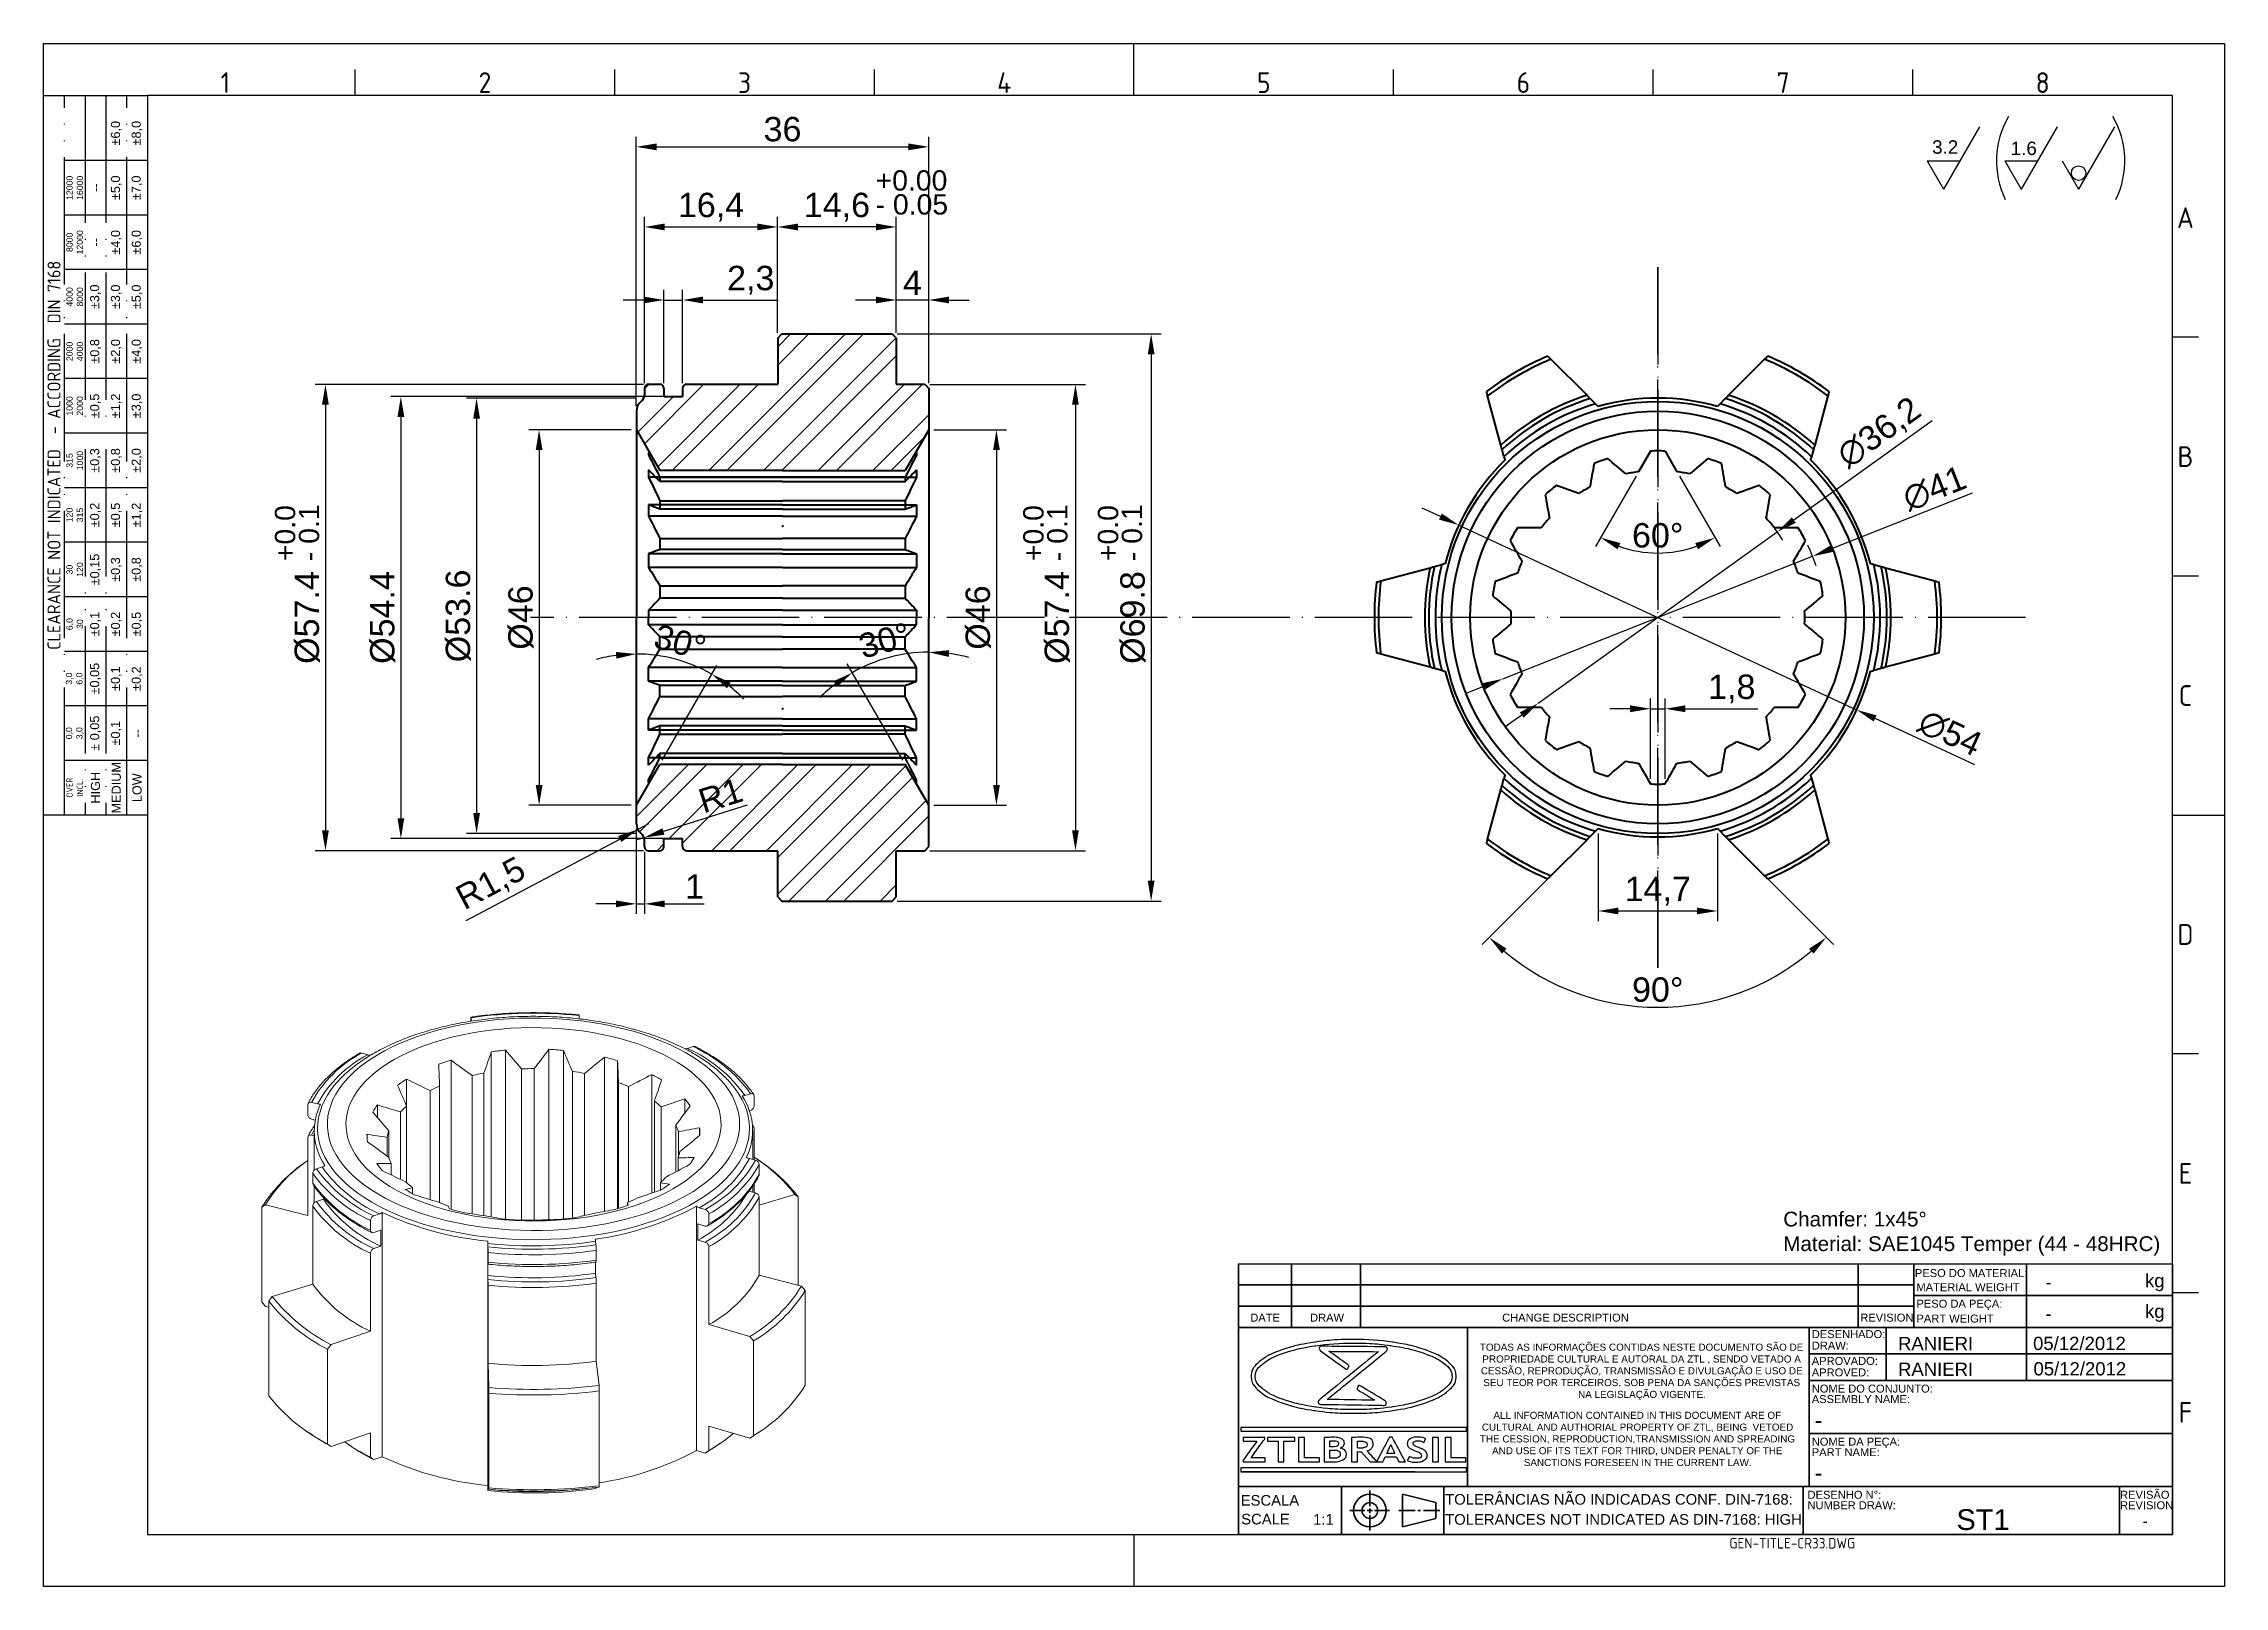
# Model space of a CAD drawing. Header units: millimetres. Extents: x 2521 to 2789, y 1164 to 1354.
import ezdxf
from ezdxf.enums import TextEntityAlignment as Align

# ---------------------------------------------------------------- set-up
doc = ezdxf.new("R2010")
doc.units = ezdxf.units.MM
for name, pattern in [('ACAD_ISO02W100', [15, 12, -3]), ('ACAD_ISO04W100', [30, 24, -3, 0, -3]), ('ACAD_ISO05W100', [33, 24, -3, 0, -3, 0, -3])]:
    doc.linetypes.add(name, pattern=pattern)
for name, color, linetype, lineweight in [('AM_0', 7, 'Continuous', 40), ('AM_4', 1, 'ACAD_ISO04W100', 25), ('AM_5', 3, 'Continuous', 25), ('AM_8', 40, 'ACAD_ISO02W100', 35), ('AM_BOR', 2, 'ACAD_ISO05W100', 35)]:
    doc.layers.add(name, color=color, linetype=linetype, lineweight=lineweight)
doc.layers.add('Camada 1', color=7, linetype='Continuous')
doc.styles.add('ACISOTS', font='isocp.shx', dxfattribs={"height": 1})
doc.styles.get("Standard").update_dxf_attribs({"font": 'arial.ttf'})
doc.dimstyles.new('ISO-25', dxfattribs={"dimtxt": 3, "dimasz": 2.5, "dimexe": 1.25, "dimexo": 0.625, "dimtad": 1, "dimtxsty": 'Standard', "dimcen": 2.5, "dimadec": 0, "dimazin": 0, "dimtfac": 1, "dimtmove": 0, "dimatfit": 3, "dimfxl": 1, "dimarcsym": 0})

msp = doc.modelspace()

# ---------------------------------------------------------------- texts
at = {"insert": (2734.783, 1210.398), "char_height": 1.81764, "width": 59.46634, "attachment_point": 1}
msp.add_mtext('Chamfer: 1x45%%D^JMaterial: SAE1045 Temper (44 - 48HRC)', dxfattribs=at)
at = {"color": 0, "linetype": 'Continuous', "char_height": 0.8712, "attachment_point": 1}
for s, width, insert in [('\\pi0.37231;TODAS AS INFORMAÇÕES CONTIDAS NESTE DOCUMENTO SÃO DE \\P\\pi0.6739;PROPRIEDADE CULTURAL E AUTORAL DA ZTL , SENDO VETADO A \\P\\pi0.4879;CESSÃO, REPRODUÇÃO, TRANSMISSÃO E DIVULGAÇÃO E USO DE \\P\\pi0.788;SEU TEOR POR TERCEIROS, SOB PENA DA SANÇÕES PREVISTAS \\P\\pi12.46;NA LEGISLAÇÃO VIGENTE.', 40.4799, (2697.057, 1194.157)), ('\\pi2.5225;ALL INFORMATION CONTAINED IN THIS DOCUMENT ARE OF \\P\\pi1.1016;CULTURAL AND AUTHORIAL PROPERTY OF ZTL, BEING  VETOED \\P\\pi0.85529;THE CESSION, REPRODUCTION,TRANSMISSION AND SPREADING \\P\\pi2.3579;AND USE OF ITS TEXT FOR THIRD, UNDER PENALTY OF THE \\P\\pi6.2596;SANCTIONS FORESEEN IN THE CURRENT LAW.', 40.42133, (2696.573, 1185.772))]:
    msp.add_mtext_dynamic_manual_height_columns(s, width=width, gutter_width=12.5, heights=[0], dxfattribs=dict(at, insert=insert))
at = {"layer": 'AM_5', "attachment_point": 1}
for s, width, insert, char_height in [('3.2', 18.23779, (2753.115, 1342.269), 1.656), ('1.6', 18.23779, (2762.788, 1342.109), 1.656), ('+0.00', 7.14828, (2623.025, 1338.578), 2.5), ('- 0.05', 11.66051, (2623.025, 1335.632), 2.5)]:
    msp.add_mtext_dynamic_manual_height_columns(s, width=width, gutter_width=12.5, heights=[0], dxfattribs=dict(at, insert=insert, char_height=char_height))
at = {"layer": 'AM_5', "char_height": 2.5, "attachment_point": 1, "rotation": 90}
for s, insert in [('+0.0', (2549.059, 1290.47)), ('- 0.1', (2552.005, 1290.47)), ('+0.0', (2641.199, 1290.47)), ('- 0.1', (2644.145, 1290.47)), ('+0.0', (2650.385, 1290.47)), ('- 0.1', (2653.332, 1290.47))]:
    msp.add_mtext_dynamic_manual_height_columns(s, width=7.14828, gutter_width=12.5, heights=[0], dxfattribs=dict(at, insert=insert))
at = {"layer": 'AM_8', "color": 0, "linetype": 'Continuous'}
for s, height, p in [('PESO DO MATERIAL:', 0.9801, (2750.991, 1202.352)), ('MATERIAL WEIGHT', 0.9801, (2751.181, 1200.616)), ('kg', 1.6335, (2779.33, 1201.099)), ('DATE', 0.9801, (2669.156, 1196.871)), ('DRAW', 0.9801, (2676.518, 1196.871)), ('CHANGE DESCRIPTION', 0.9801, (2700.167, 1196.871)), ('REVISION', 0.9801, (2744.273, 1196.871)), ('PESO DA PEÇA:', 0.9801, (2751.181, 1198.585)), ('PART WEIGHT', 0.9801, (2751.181, 1196.756)), ('kg', 1.6335, (2779.33, 1197.33)), ('DESENHADO:', 0.9801, (2738.295, 1194.84)), ('APROVADO:', 0.9801, (2738.295, 1191.539)), ('DRAW:', 0.9801, (2738.295, 1193.43)), ('APROVED:', 0.9801, (2738.295, 1190.129)), ('ASSEMBLY NAME:', 0.9801, (2738.295, 1186.844)), ('NOME DO CONJUNTO:', 0.9801, (2738.295, 1188.135)), ('NOME DA PEÇA:', 0.9801, (2738.295, 1181.601)), ('PART NAME:', 0.9801, (2738.295, 1180.31)), ('REVISÃO', 0.9801, (2776.255, 1175.067)), ('ESCALA', 1.3068, (2667.975, 1174.216)), ('TOLERÂNCIAS NÃO INDICADAS CONF. DIN-7168:', 1.3068, (2693.152, 1174.338)), ('DESENHO N%%d:', 0.9801, (2737.774, 1175.067)), ('NUMBER DRAW:', 0.9801, (2737.774, 1173.776)), ('REVISION', 0.9801, (2776.255, 1173.776)), ('SCALE', 1.3068, (2668.036, 1171.907)), ('1:1', 1.3068, (2676.895, 1171.872)), ('TOLERANCES NOT INDICATED AS DIN-7168: HIGH', 1.3068, (2693.152, 1171.872))]:
    msp.add_text(s, height=height, dxfattribs=at).set_placement(p)
for p in [(2767.065, 1201.731), (2767.065, 1197.843)]:
    msp.add_attdef('-', text='', height=1.633, dxfattribs=at).set_placement(p, align=Align.MIDDLE_LEFT)
for tag, p, height in [('RANIERI', (2748.912, 1193.353), 1.633), ('05/12/2012', (2765.541, 1193.372), 1.633), ('RANIERI', (2748.911, 1190.191), 1.633), ('05/12/2012', (2765.594, 1190.246), 1.633), ('-', (2738.664, 1183.76), 1.96), ('-', (2738.664, 1177.276), 1.96), ('ST1', (2756.106, 1171.223), 2.556)]:
    msp.add_attdef(tag, p, '', height=height, dxfattribs=at)
msp.add_attdef('-', text='', height=1.278, dxfattribs=at).set_placement((2779.347, 1172.303), align=Align.MIDDLE_CENTER)
at = {"layer": 'AM_8', "color": 0, "linetype": 'Continuous', "style": 'ACISOTS'}
msp.add_attdef('GEN-TITLE-CR33.DWG', (2728.15, 1168.942), '', height=1.307, dxfattribs=at)

# ---------------------------------------------------------------- blocks, each defined once
blk = doc.blocks.new('A3 ZTL')
for p, q in [((19.57, 280.82), (19.57, 9.78)), ((401.17, 280.82), (19.57, 280.82)), ((401.17, 9.78), (401.17, 280.82)), ((19.57, 9.78), (401.17, 9.78))]:
    blk.add_line(p, q)
at = {"layer": 'AM_BOR', "color": 135, "linetype": 'Continuous', "lineweight": 25}
for p, q in [((0, 0), (0, 290.61)), ((0, 290.61), (410.96, 290.61)), ((410.96, 290.61), (410.96, 0)), ((410.96, 0), (0, 0))]:
    blk.add_line(p, q, dxfattribs=at)
at = {"layer": 'AM_BOR', "color": 135, "lineweight": 25}
for p, q in [((205.48, 280.82), (205.48, 290.61)), ((58.71, 280.82), (58.71, 285.71)), ((107.63, 280.82), (107.63, 285.71)), ((156.56, 280.82), (156.56, 285.71)), ((254.4, 280.82), (254.4, 285.71)), ((303.33, 280.82), (303.33, 285.71)), ((352.25, 280.82), (352.25, 285.71)), ((3.91, 145.3), (3.91, 280.82)), ((7.83, 280.82), (7.83, 145.3)), ((11.74, 280.82), (11.74, 145.3)), ((15.66, 145.3), (15.66, 280.82)), ((19.57, 268.59), (3.91, 268.59)), ((19.57, 258.32), (3.91, 258.32)), ((19.57, 248.04), (3.91, 248.04)), ((19.57, 237.77), (3.91, 237.77)), ((406.07, 235.32), (401.17, 235.32)), ((19.57, 227.5), (3.91, 227.5)), ((19.57, 217.22), (3.91, 217.22)), ((19.57, 206.95), (3.91, 206.95)), ((19.57, 196.67), (3.91, 196.67)), ((406.07, 190.31), (401.17, 190.31)), ((19.57, 186.4), (3.91, 186.4)), ((19.57, 176.13), (3.91, 176.13)), ((19.57, 165.85), (3.91, 165.85)), ((19.57, 155.58), (3.91, 155.58)), ((401.17, 145.3), (410.96, 145.3)), ((406.07, 100.29), (401.17, 100.29)), ((406.07, 55.28), (401.17, 55.28)), ((205.48, 9.78), (205.48, 0))]:
    blk.add_line(p, q, dxfattribs=at)
blk.add_lwpolyline([(19.57, 145.3), (0, 145.3), (0, 280.82), (19.57, 280.82)], close=True, dxfattribs=at)
at = {"layer": 'AM_BOR', "color": 135, "lineweight": 25, "style": 'ACISOTS'}
for s, p in [('1', (34.25, 283.27)), ('2', (83.17, 283.27)), ('3', (132.09, 283.27)), ('4', (181.02, 283.27)), ('5', (229.94, 283.27)), ('6', (278.86, 283.27)), ('7', (327.79, 283.27)), ('8', (376.71, 283.27)), ('A', (403.62, 257.83)), ('B', (403.62, 212.82)), ('C', (403.62, 167.81)), ('D', (403.62, 122.8)), ('E', (403.62, 77.79)), ('F', (403.62, 32.78))]:
    blk.add_text(s, height=3.91, dxfattribs=at).set_placement(p, align=Align.MIDDLE)
at = {"layer": 'AM_BOR', "color": 135, "lineweight": 25, "attachment_point": 5, "rotation": 90}
for s, insert, char_height, width in [('±6,0', (13.7, 273.73), 1.712, 10.274), ('±8,0', (17.61, 273.73), 1.712, 10.274), ('12000\\P16000', (5.87, 263.45), 1.174, 10.274), ('--', (9.78, 263.45), 1.712, 10.274), ('±5,0', (13.7, 263.45), 1.712, 10.274), ('±7,0', (17.61, 263.45), 1.712, 10.274), ('8000\\P12000', (5.87, 253.18), 1.174, 10.274), ('±4,0', (13.7, 253.18), 1.712, 10.274), ('±6,0', (17.61, 253.18), 1.712, 10.274), ('--', (9.78, 253.18), 1.712, 10.274), ('{\\Fisocp.shx|c0;CLEARANCE NOT INDICATED  - ACCORDING  DIN 7168}', (1.96, 213.06), 2.4462, 135.5186), ('4000\\P8000', (5.87, 242.91), 1.174, 10.274), ('±3,0', (9.78, 242.91), 1.712, 10.274), ('±3,0', (13.7, 242.91), 1.712, 10.274), ('±5,0', (17.61, 242.91), 1.712, 10.274), ('2000\\P4000', (5.87, 232.63), 1.174, 10.274), ('±0,8', (9.78, 232.63), 1.712, 10.274), ('±2,0', (13.7, 232.63), 1.712, 10.274), ('±4,0', (17.61, 232.63), 1.712, 10.274), ('1000\\P2000', (5.87, 222.36), 1.174, 10.274), ('±0,5', (9.78, 222.36), 1.712, 10.274), ('±1,2', (13.7, 222.36), 1.712, 10.274), ('±3,0', (17.61, 222.36), 1.712, 10.274), ('315\\P1000', (5.87, 212.08), 1.174, 10.274), ('±0,3', (9.78, 212.08), 1.712, 10.274), ('±0,8', (13.7, 212.08), 1.712, 10.274), ('±2,0', (17.61, 212.08), 1.712, 10.274), ('120\\P315', (5.87, 201.81), 1.174, 10.274), ('±0,2', (9.78, 201.81), 1.712, 10.274), ('±0,5', (13.7, 201.81), 1.712, 10.274), ('±1,2', (17.61, 201.81), 1.712, 10.274), ('±0,15', (9.78, 191.54), 1.712, 10.274), ('±0,3', (13.7, 191.54), 1.712, 10.274), ('±0,8', (17.61, 191.54), 1.712, 10.274), ('30\\P120', (5.87, 191.54), 1.174, 10.274), ('6,0\\P30', (5.87, 181.26), 1.174, 10.274), ('±0,1', (9.78, 181.26), 1.712, 10.274), ('±0,2', (13.7, 181.26), 1.712, 10.274), ('±0,5', (17.61, 181.26), 1.712, 10.274), ('±0,05', (9.78, 170.99), 1.712, 10.274), ('±0,1', (13.7, 170.99), 1.712, 10.274), ('±0,2', (17.61, 170.99), 1.712, 10.274), ('3,0\\P6,0', (5.87, 170.99), 1.174, 10.274), ('0,0\\P3,0', (5.87, 160.71), 1.174, 10.274), ('± 0,05', (9.78, 160.71), 1.712, 10.274), ('\\pt4.69206;±0,1', (13.7, 160.71), 1.7123, 10.274), ('--', (17.61, 160.71), 1.712, 10.274), ('{\\Fisocp.shx|c0;OVER\\PINCL.}', (5.87, 150.44), 1.1742, 10.274), ('HIGH', (9.78, 150.44), 1.712, 10.274), ('MEDIUM', (13.7, 150.44), 1.712, 10.274), ('LOW', (17.61, 150.44), 1.712, 10.274)]:
    blk.add_mtext(s, dxfattribs=dict(at, insert=insert, char_height=char_height, width=width))
blk = doc.blocks.new('*D17')
at = {"layer": 'AM_5', "color": 0, "lineweight": -2, "transparency": 16777216}
for p, q in [((2716.66, 1300.94), (2711.66, 1292.28)), ((2722.01, 1300.94), (2727.01, 1292.28))]:
    blk.add_line(p, q, dxfattribs=at)
blk.add_arc((2719.33, 1305.57), 14.1, 250.1752, 289.8248, dxfattribs=at)
at = {"layer": 'AM_5', "color": 0, "transparency": 16777216}
for points in [[(2714.38, 1291.93), (2714.73, 1292.69), (2712.29, 1293.36)], [(2723.94, 1292.69), (2724.29, 1291.93), (2726.38, 1293.36)]]:
    blk.add_solid(points, dxfattribs=at)
at = {"layer": 'Defpoints', "color": 0, "transparency": 16777216}
for p in [(2718.43, 1304.01), (2720.23, 1304.01), (2716.97, 1301.48), (2721.7, 1301.48), (2716.89, 1291.69)]:
    blk.add_point(p, dxfattribs=at)
at = {"layer": 'AM_5', "color": 0, "transparency": 16777216, "insert": (2719.33, 1293.63), "char_height": 3, "attachment_point": 5}
blk.add_mtext('60°', dxfattribs=at)
blk = doc.blocks.new('*D18')
at = {"layer": 'AM_5', "color": 0, "lineweight": -2, "transparency": 16777216}
for p, q in [((2705.74, 1251.31), (2697.7, 1243.27)), ((2732.93, 1251.31), (2740.97, 1243.27))]:
    blk.add_line(p, q, dxfattribs=at)
blk.add_arc((2719.33, 1264.9), 29.34, 229.8832, 310.1168, dxfattribs=at)
at = {"layer": 'AM_5', "color": 0, "transparency": 16777216}
for points in [[(2700.15, 1242.16), (2700.71, 1242.77), (2698.59, 1244.15)], [(2737.96, 1242.77), (2738.52, 1242.16), (2740.08, 1244.15)]]:
    blk.add_solid(points, dxfattribs=at)
at = {"layer": 'Defpoints', "color": 0, "transparency": 16777216}
for p in [(2710.62, 1256.19), (2728.05, 1256.19), (2706.18, 1251.75), (2732.49, 1251.75), (2711.74, 1236.56)]:
    blk.add_point(p, dxfattribs=at)
at = {"layer": 'AM_5', "color": 0, "transparency": 16777216, "insert": (2719.33, 1237.72), "char_height": 3, "attachment_point": 5}
blk.add_mtext('90°', dxfattribs=at)
blk = doc.blocks.new('*D19')
at = {"layer": 'AM_5', "color": 0, "lineweight": -2, "transparency": 16777216}
for p, q in [((2718.43, 1263.68), (2718.43, 1273.55)), ((2720.23, 1263.68), (2720.23, 1273.55)), ((2715.93, 1272.3), (2713.43, 1272.3)), ((2718.43, 1272.3), (2720.23, 1272.3)), ((2722.73, 1272.3), (2731.67, 1272.3))]:
    blk.add_line(p, q, dxfattribs=at)
at = {"layer": 'AM_5', "color": 0, "transparency": 16777216}
for points in [[(2715.93, 1272.72), (2715.93, 1271.88), (2718.43, 1272.3)], [(2722.73, 1272.72), (2722.73, 1271.88), (2720.23, 1272.3)]]:
    blk.add_solid(points, dxfattribs=at)
at = {"layer": 'Defpoints', "color": 0, "transparency": 16777216}
for p in [(2720.23, 1272.3), (2718.43, 1263.05), (2720.23, 1263.05)]:
    blk.add_point(p, dxfattribs=at)
at = {"layer": 'AM_5', "color": 0, "transparency": 16777216, "insert": (2728.45, 1274.73), "char_height": 3, "attachment_point": 5}
blk.add_mtext('1,8', dxfattribs=at)
blk = doc.blocks.new('*D20')
at = {"layer": 'AM_5', "color": 0, "lineweight": -2, "transparency": 16777216}
for p, q in [((2711.98, 1256.93), (2711.98, 1246.16)), ((2726.68, 1256.93), (2726.68, 1246.16)), ((2714.48, 1247.41), (2724.18, 1247.41))]:
    blk.add_line(p, q, dxfattribs=at)
at = {"layer": 'AM_5', "color": 0, "transparency": 16777216}
for points in [[(2714.48, 1247.83), (2714.48, 1247), (2711.98, 1247.41)], [(2724.18, 1247.83), (2724.18, 1247), (2726.68, 1247.41)]]:
    blk.add_solid(points, dxfattribs=at)
at = {"layer": 'Defpoints', "color": 0, "transparency": 16777216}
for p in [(2711.98, 1257.55), (2726.68, 1257.55), (2726.68, 1247.41)]:
    blk.add_point(p, dxfattribs=at)
at = {"layer": 'AM_5', "color": 0, "transparency": 16777216, "insert": (2719.33, 1249.84), "char_height": 3, "attachment_point": 5}
blk.add_mtext('14,7', dxfattribs=at)
blk = doc.blocks.new('*D21')
at = {"layer": 'AM_5', "color": 0, "lineweight": -2, "transparency": 16777216}
for p, q in [((2753.11, 1307.74), (2736.08, 1295.53)), ((2704.62, 1272.99), (2734.05, 1294.08)), ((2702.59, 1271.53), (2700.56, 1270.08))]:
    blk.add_line(p, q, dxfattribs=at)
blk.add_arc((2719.33, 1283.53), 18.1, 31.6693, 37.5038, dxfattribs=at)
at = {"layer": 'AM_5', "color": 0, "transparency": 16777216}
for points in [[(2735.84, 1295.87), (2736.32, 1295.19), (2734.05, 1294.08)], [(2702.35, 1271.87), (2702.83, 1271.19), (2704.62, 1272.99)]]:
    blk.add_solid(points, dxfattribs=at)
at = {"layer": 'Defpoints', "color": 0, "transparency": 16777216}
for p in [(2734.05, 1294.08), (2704.62, 1272.99)]:
    blk.add_point(p, dxfattribs=at)
at = {"layer": 'AM_5', "color": 0, "transparency": 16777216, "insert": (2746.68, 1306.18), "char_height": 3, "attachment_point": 5, "rotation": 35.6262}
blk.add_mtext('∅36,2', dxfattribs=at)
blk = doc.blocks.new('*D22')
at = {"layer": 'AM_5', "color": 0, "lineweight": -2, "transparency": 16777216}
for p, q in [((2758.06, 1298.85), (2740.72, 1291.99)), ((2700.27, 1275.99), (2738.4, 1291.07)), ((2697.95, 1275.07), (2695.62, 1274.15))]:
    blk.add_line(p, q, dxfattribs=at)
blk.add_arc((2719.33, 1283.53), 20.5, 18.0861, 25.7369, dxfattribs=at)
at = {"layer": 'AM_5', "color": 0, "transparency": 16777216}
for points in [[(2740.57, 1292.38), (2740.88, 1291.6), (2738.4, 1291.07)], [(2697.79, 1275.46), (2698.1, 1274.69), (2700.27, 1275.99)]]:
    blk.add_solid(points, dxfattribs=at)
at = {"layer": 'Defpoints', "color": 0, "transparency": 16777216}
for p in [(2738.4, 1291.07), (2700.27, 1275.99)]:
    blk.add_point(p, dxfattribs=at)
at = {"layer": 'AM_5', "color": 0, "transparency": 16777216, "insert": (2753.41, 1299.42), "char_height": 3, "attachment_point": 5, "rotation": 21.5797}
blk.add_mtext('∅41', dxfattribs=at)
blk = doc.blocks.new('*D23')
at = {"layer": 'AM_5', "color": 0, "lineweight": -2, "transparency": 16777216}
for p, q in [((2692.58, 1295.95), (2690.31, 1297.01)), ((2694.84, 1294.9), (2743.82, 1272.16)), ((2758.37, 1265.41), (2746.09, 1271.11))]:
    blk.add_line(p, q, dxfattribs=at)
at = {"layer": 'AM_5', "color": 0, "transparency": 16777216}
for points in [[(2692.75, 1296.33), (2692.4, 1295.58), (2694.84, 1294.9)], [(2746.27, 1271.49), (2745.92, 1270.73), (2743.82, 1272.16)]]:
    blk.add_solid(points, dxfattribs=at)
at = {"layer": 'Defpoints', "color": 0, "transparency": 16777216}
for p in [(2694.84, 1294.9), (2743.82, 1272.16)]:
    blk.add_point(p, dxfattribs=at)
at = {"layer": 'AM_5', "color": 0, "transparency": 16777216, "insert": (2755.32, 1269.3), "char_height": 3, "attachment_point": 5, "rotation": 335.0972}
blk.add_mtext('∅54', dxfattribs=at)
blk = doc.blocks.new('*D24')
at = {"layer": 'AM_5', "color": 0, "lineweight": -2, "transparency": 16777216}
for p, q in [((2630.19, 1306.63), (2639.15, 1306.63)), ((2637.9, 1304.13), (2637.9, 1262.93)), ((2630.19, 1260.43), (2639.15, 1260.43))]:
    blk.add_line(p, q, dxfattribs=at)
at = {"layer": 'AM_5', "color": 0, "transparency": 16777216}
for points in [[(2637.49, 1304.13), (2638.32, 1304.13), (2637.9, 1306.63)], [(2637.49, 1262.93), (2638.32, 1262.93), (2637.9, 1260.43)]]:
    blk.add_solid(points, dxfattribs=at)
at = {"layer": 'Defpoints', "color": 0, "transparency": 16777216}
for p in [(2629.56, 1306.63), (2629.56, 1260.43), (2637.9, 1260.43)]:
    blk.add_point(p, dxfattribs=at)
at = {"layer": 'AM_5', "color": 0, "transparency": 16777216, "insert": (2635.66, 1283.53), "char_height": 3, "attachment_point": 5, "rotation": 90}
blk.add_mtext('%%c46', dxfattribs=at)
blk = doc.blocks.new('*D25')
at = {"layer": 'AM_5', "color": 0, "lineweight": -2, "transparency": 16777216}
for p, q in [((2592.94, 1306.63), (2580.34, 1306.63)), ((2581.59, 1304.13), (2581.59, 1262.93)), ((2592.94, 1260.43), (2580.34, 1260.43))]:
    blk.add_line(p, q, dxfattribs=at)
at = {"layer": 'AM_5', "color": 0, "transparency": 16777216}
for points in [[(2581.17, 1304.13), (2582.01, 1304.13), (2581.59, 1306.63)], [(2581.17, 1262.93), (2582.01, 1262.93), (2581.59, 1260.43)]]:
    blk.add_solid(points, dxfattribs=at)
at = {"layer": 'Defpoints', "color": 0, "transparency": 16777216}
for p in [(2593.56, 1306.63), (2581.59, 1260.43), (2593.56, 1260.43)]:
    blk.add_point(p, dxfattribs=at)
at = {"layer": 'AM_5', "color": 0, "transparency": 16777216, "insert": (2579.35, 1283.53), "char_height": 3, "attachment_point": 5, "rotation": 90}
blk.add_mtext('%%c46', dxfattribs=at)
blk = doc.blocks.new('*D26')
at = {"layer": 'AM_5', "color": 0, "lineweight": -2, "transparency": 16777216}
blk.add_line((2626.37, 1265.97), (2619.53, 1277.82), dxfattribs=at)
for start, end in [(90, 120), (74.774, 82.387), (127.613, 135.226)]:
    blk.add_arc((2629.56, 1260.43), 18.83, start, end, dxfattribs=at)
at = {"layer": 'AM_5', "color": 0, "transparency": 16777216}
for points in [[(2632.03, 1278.68), (2632.09, 1279.51), (2629.56, 1279.26)], [(2617.84, 1275.69), (2618.3, 1275), (2620.15, 1276.74)]]:
    blk.add_solid(points, dxfattribs=at)
at = {"layer": 'Defpoints', "color": 0, "transparency": 16777216}
for p in [(2629.56, 1283.53), (2626.3, 1278.98), (2626.68, 1265.43), (2629.56, 1260.43), (2629.56, 1255.33)]:
    blk.add_point(p, dxfattribs=at)
at = {"layer": 'AM_5', "color": 0, "transparency": 16777216, "insert": (2624.13, 1280.7), "char_height": 3, "attachment_point": 5, "rotation": 15}
blk.add_mtext('30°', dxfattribs=at)
blk = doc.blocks.new('*D27')
at = {"layer": 'AM_5', "color": 0, "lineweight": -2, "transparency": 16777216}
blk.add_line((2596.76, 1265.97), (2603.49, 1277.63), dxfattribs=at)
for start, end in [(97.7039, 105.4079), (60, 90), (44.5921, 52.2961)]:
    blk.add_arc((2593.56, 1260.43), 18.61, start, end, dxfattribs=at)
at = {"layer": 'AM_5', "color": 0, "transparency": 16777216}
for points in [[(2591.04, 1279.29), (2591.1, 1278.46), (2593.56, 1279.04)], [(2604.71, 1274.81), (2605.18, 1275.5), (2602.87, 1276.55)]]:
    blk.add_solid(points, dxfattribs=at)
at = {"layer": 'Defpoints', "color": 0, "transparency": 16777216}
for p in [(2593.56, 1283.53), (2599.93, 1277.92), (2596.45, 1265.43), (2593.56, 1260.43), (2593.56, 1258.15)]:
    blk.add_point(p, dxfattribs=at)
at = {"layer": 'AM_5', "color": 0, "transparency": 16777216, "insert": (2598.94, 1280.49), "char_height": 3, "attachment_point": 5, "rotation": 345}
blk.add_mtext('30°', dxfattribs=at)
blk = doc.blocks.new('*D28')
at = {"layer": 'AM_5', "color": 0, "lineweight": -2, "transparency": 16777216}
for p, q in [((2629.69, 1312.23), (2648.88, 1312.23)), ((2647.63, 1309.73), (2647.63, 1257.33)), ((2629.69, 1254.83), (2648.88, 1254.83))]:
    blk.add_line(p, q, dxfattribs=at)
at = {"layer": 'AM_5', "color": 0, "transparency": 16777216}
for points in [[(2647.21, 1309.73), (2648.04, 1309.73), (2647.63, 1312.23)], [(2647.21, 1257.33), (2648.04, 1257.33), (2647.63, 1254.83)]]:
    blk.add_solid(points, dxfattribs=at)
at = {"layer": 'Defpoints', "color": 0, "transparency": 16777216}
for p in [(2629.06, 1312.23), (2629.06, 1254.83), (2647.63, 1254.83)]:
    blk.add_point(p, dxfattribs=at)
at = {"layer": 'AM_5', "color": 0, "transparency": 16777216, "insert": (2645.39, 1283.53), "char_height": 3, "attachment_point": 5, "rotation": 90}
blk.add_mtext('%%c57.4', dxfattribs=at)
blk = doc.blocks.new('*D29')
at = {"layer": 'AM_5', "color": 0, "lineweight": -2, "transparency": 16777216}
for p, q in [((2625.69, 1318.43), (2658.2, 1318.43)), ((2656.95, 1315.93), (2656.95, 1251.13)), ((2625.69, 1248.63), (2658.2, 1248.63))]:
    blk.add_line(p, q, dxfattribs=at)
at = {"layer": 'AM_5', "color": 0, "transparency": 16777216}
for points in [[(2656.53, 1315.93), (2657.37, 1315.93), (2656.95, 1318.43)], [(2656.53, 1251.13), (2657.37, 1251.13), (2656.95, 1248.63)]]:
    blk.add_solid(points, dxfattribs=at)
at = {"layer": 'Defpoints', "color": 0, "transparency": 16777216}
for p in [(2625.06, 1318.43), (2625.06, 1248.63), (2656.95, 1248.63)]:
    blk.add_point(p, dxfattribs=at)
at = {"layer": 'AM_5', "color": 0, "transparency": 16777216, "insert": (2654.71, 1283.53), "char_height": 3, "attachment_point": 5, "rotation": 90}
blk.add_mtext('%%c69.8', dxfattribs=at)
blk = doc.blocks.new('*D30')
at = {"layer": 'AM_5', "color": 0, "lineweight": -2, "transparency": 16777216}
for p, q in [((2598.64, 1310.73), (2563.32, 1310.73)), ((2564.57, 1308.23), (2564.57, 1258.83)), ((2598.64, 1256.33), (2563.32, 1256.33))]:
    blk.add_line(p, q, dxfattribs=at)
at = {"layer": 'AM_5', "color": 0, "transparency": 16777216}
for points in [[(2564.15, 1308.23), (2564.99, 1308.23), (2564.57, 1310.73)], [(2564.15, 1258.83), (2564.99, 1258.83), (2564.57, 1256.33)]]:
    blk.add_solid(points, dxfattribs=at)
at = {"layer": 'Defpoints', "color": 0, "transparency": 16777216}
for p in [(2599.26, 1310.73), (2564.57, 1256.33), (2599.26, 1256.33)]:
    blk.add_point(p, dxfattribs=at)
at = {"layer": 'AM_5', "color": 0, "transparency": 16777216, "insert": (2562.33, 1283.53), "char_height": 3, "attachment_point": 5, "rotation": 90}
blk.add_mtext('%%C54.4', dxfattribs=at)
blk = doc.blocks.new('*D31')
at = {"layer": 'AM_5', "color": 0, "lineweight": -2, "transparency": 16777216}
for p, q in [((2594.44, 1312.23), (2554.03, 1312.23)), ((2555.28, 1309.73), (2555.28, 1257.33)), ((2594.44, 1254.83), (2554.03, 1254.83))]:
    blk.add_line(p, q, dxfattribs=at)
at = {"layer": 'AM_5', "color": 0, "transparency": 16777216}
for points in [[(2554.86, 1309.73), (2555.7, 1309.73), (2555.28, 1312.23)], [(2554.86, 1257.33), (2555.7, 1257.33), (2555.28, 1254.83)]]:
    blk.add_solid(points, dxfattribs=at)
at = {"layer": 'Defpoints', "color": 0, "transparency": 16777216}
for p in [(2595.06, 1312.23), (2555.28, 1254.83), (2595.06, 1254.83)]:
    blk.add_point(p, dxfattribs=at)
at = {"layer": 'AM_5', "color": 0, "transparency": 16777216, "insert": (2553.04, 1283.53), "char_height": 3, "attachment_point": 5, "rotation": 90}
blk.add_mtext('%%c57.4', dxfattribs=at)
blk = doc.blocks.new('*D32')
at = {"layer": 'AM_5', "color": 0, "lineweight": -2, "transparency": 16777216}
for p, q in [((2593.54, 1310.52), (2572.64, 1310.52)), ((2573.89, 1308.02), (2573.89, 1259.45)), ((2593.54, 1256.95), (2572.64, 1256.95))]:
    blk.add_line(p, q, dxfattribs=at)
at = {"layer": 'AM_5', "color": 0, "transparency": 16777216}
for points in [[(2573.48, 1308.02), (2574.31, 1308.02), (2573.89, 1310.52)], [(2573.48, 1259.45), (2574.31, 1259.45), (2573.89, 1256.95)]]:
    blk.add_solid(points, dxfattribs=at)
at = {"layer": 'Defpoints', "color": 0, "transparency": 16777216}
for p in [(2594.16, 1310.52), (2573.89, 1256.95), (2594.16, 1256.95)]:
    blk.add_point(p, dxfattribs=at)
at = {"layer": 'AM_5', "color": 0, "transparency": 16777216, "insert": (2571.65, 1283.73), "char_height": 3, "attachment_point": 5, "rotation": 90}
blk.add_mtext('%%c53.6', dxfattribs=at)
blk = doc.blocks.new('*D33')
at = {"layer": 'AM_5', "color": 0, "lineweight": -2, "transparency": 16777216}
for p, q in [((2625.56, 1318.56), (2625.56, 1323.86)), ((2629.56, 1312.36), (2629.56, 1323.86)), ((2623.06, 1322.61), (2620.56, 1322.61)), ((2629.56, 1322.61), (2625.56, 1322.61)), ((2632.06, 1322.61), (2634.56, 1322.61))]:
    blk.add_line(p, q, dxfattribs=at)
at = {"layer": 'AM_5', "color": 0, "transparency": 16777216}
for points in [[(2623.06, 1323.03), (2623.06, 1322.2), (2625.56, 1322.61)], [(2632.06, 1323.03), (2632.06, 1322.2), (2629.56, 1322.61)]]:
    blk.add_solid(points, dxfattribs=at)
at = {"layer": 'Defpoints', "color": 0, "transparency": 16777216}
for p in [(2625.56, 1322.61), (2625.56, 1317.93), (2629.56, 1311.73)]:
    blk.add_point(p, dxfattribs=at)
at = {"layer": 'AM_5', "color": 0, "transparency": 16777216, "insert": (2627.56, 1324.74), "char_height": 3, "attachment_point": 5}
blk.add_mtext('4', dxfattribs=at)
blk = doc.blocks.new('*D34')
at = {"layer": 'AM_5', "color": 0, "lineweight": -2, "transparency": 16777216}
for p, q in [((2596.96, 1312.36), (2596.96, 1323.86)), ((2599.26, 1312.36), (2599.26, 1323.86)), ((2594.46, 1322.61), (2591.96, 1322.61)), ((2596.96, 1322.61), (2599.26, 1322.61)), ((2601.76, 1322.61), (2611.03, 1322.61))]:
    blk.add_line(p, q, dxfattribs=at)
at = {"layer": 'AM_5', "color": 0, "transparency": 16777216}
for points in [[(2594.46, 1323.03), (2594.46, 1322.2), (2596.96, 1322.61)], [(2601.76, 1323.03), (2601.76, 1322.2), (2599.26, 1322.61)]]:
    blk.add_solid(points, dxfattribs=at)
at = {"layer": 'Defpoints', "color": 0, "transparency": 16777216}
for p in [(2599.26, 1322.61), (2596.96, 1311.73), (2599.26, 1311.73)]:
    blk.add_point(p, dxfattribs=at)
at = {"layer": 'AM_5', "color": 0, "transparency": 16777216, "insert": (2607.65, 1325.04), "char_height": 3, "attachment_point": 5}
blk.add_mtext('2,3', dxfattribs=at)
blk = doc.blocks.new('*D35')
at = {"layer": 'AM_5', "color": 0, "lineweight": -2, "transparency": 16777216}
for p, q in [((2610.96, 1318.56), (2610.96, 1332.85)), ((2625.56, 1318.56), (2625.56, 1332.85)), ((2623.06, 1331.6), (2613.46, 1331.6))]:
    blk.add_line(p, q, dxfattribs=at)
at = {"layer": 'AM_5', "color": 0, "transparency": 16777216}
for points in [[(2613.46, 1332.02), (2613.46, 1331.18), (2610.96, 1331.6)], [(2623.06, 1332.02), (2623.06, 1331.18), (2625.56, 1331.6)]]:
    blk.add_solid(points, dxfattribs=at)
at = {"layer": 'Defpoints', "color": 0, "transparency": 16777216}
for p in [(2610.96, 1331.6), (2610.96, 1317.93), (2625.56, 1317.93)]:
    blk.add_point(p, dxfattribs=at)
at = {"layer": 'AM_5', "color": 0, "transparency": 16777216, "insert": (2618.26, 1334.03), "char_height": 3, "attachment_point": 5}
blk.add_mtext('14,6', dxfattribs=at)
blk = doc.blocks.new('*D36')
at = {"layer": 'AM_5', "color": 0, "lineweight": -2, "transparency": 16777216}
for p, q in [((2594.56, 1312.36), (2594.56, 1332.85)), ((2610.96, 1318.56), (2610.96, 1332.85)), ((2597.06, 1331.6), (2608.46, 1331.6))]:
    blk.add_line(p, q, dxfattribs=at)
at = {"layer": 'AM_5', "color": 0, "transparency": 16777216}
for points in [[(2597.06, 1332.02), (2597.06, 1331.18), (2594.56, 1331.6)], [(2608.46, 1332.02), (2608.46, 1331.18), (2610.96, 1331.6)]]:
    blk.add_solid(points, dxfattribs=at)
at = {"layer": 'Defpoints', "color": 0, "transparency": 16777216}
for p in [(2610.96, 1331.6), (2610.96, 1317.93), (2594.56, 1311.73)]:
    blk.add_point(p, dxfattribs=at)
at = {"layer": 'AM_5', "color": 0, "transparency": 16777216, "insert": (2602.76, 1334.03), "char_height": 3, "attachment_point": 5}
blk.add_mtext('16,4', dxfattribs=at)
blk = doc.blocks.new('*D37')
at = {"layer": 'AM_5', "color": 0, "lineweight": -2, "transparency": 16777216}
for p, q in [((2593.56, 1309.54), (2593.56, 1342.71)), ((2629.56, 1312.98), (2629.56, 1342.71)), ((2596.06, 1341.46), (2627.06, 1341.46))]:
    blk.add_line(p, q, dxfattribs=at)
at = {"layer": 'AM_5', "color": 0, "transparency": 16777216}
for points in [[(2596.06, 1341.88), (2596.06, 1341.04), (2593.56, 1341.46)], [(2627.06, 1341.88), (2627.06, 1341.04), (2629.56, 1341.46)]]:
    blk.add_solid(points, dxfattribs=at)
at = {"layer": 'Defpoints', "color": 0, "transparency": 16777216}
for p in [(2629.56, 1341.46), (2629.56, 1312.36), (2593.56, 1308.92)]:
    blk.add_point(p, dxfattribs=at)
at = {"layer": 'AM_5', "color": 0, "transparency": 16777216, "insert": (2611.56, 1343.62), "char_height": 3, "attachment_point": 5}
blk.add_mtext('36', dxfattribs=at)
blk = doc.blocks.new('*D38')
at = {"layer": 'AM_5', "color": 0, "lineweight": -2, "transparency": 16777216}
for p, q in [((2593.56, 1257.52), (2593.56, 1247.04)), ((2594.56, 1254.71), (2594.56, 1247.04)), ((2591.06, 1248.29), (2588.56, 1248.29)), ((2593.56, 1248.29), (2594.56, 1248.29)), ((2597.06, 1248.29), (2601.92, 1248.29))]:
    blk.add_line(p, q, dxfattribs=at)
at = {"layer": 'AM_5', "color": 0, "transparency": 16777216}
for points in [[(2591.06, 1248.7), (2591.06, 1247.87), (2593.56, 1248.29)], [(2597.06, 1248.7), (2597.06, 1247.87), (2594.56, 1248.29)]]:
    blk.add_solid(points, dxfattribs=at)
at = {"layer": 'Defpoints', "color": 0, "transparency": 16777216}
for p in [(2593.56, 1258.15), (2594.56, 1255.33), (2594.56, 1248.29)]:
    blk.add_point(p, dxfattribs=at)
at = {"layer": 'AM_5', "color": 0, "transparency": 16777216, "insert": (2600.74, 1250.42), "char_height": 3, "attachment_point": 5}
blk.add_mtext('1', dxfattribs=at)
blk = doc.blocks.new('*D39')
at = {"layer": 'AM_5', "color": 0, "lineweight": -2, "transparency": 16777216}
for p, q in [((2595.06, 1258.15), (2593.74, 1257.44)), ((2572.62, 1246.23), (2591.53, 1256.27))]:
    blk.add_line(p, q, dxfattribs=at)
at = {"layer": 'AM_5', "color": 0, "transparency": 16777216}
blk.add_solid([(2591.34, 1256.64), (2591.73, 1255.9), (2593.74, 1257.44)], dxfattribs=at)
at = {"layer": 'Defpoints', "color": 0, "transparency": 16777216}
for p in [(2593.74, 1257.44), (2595.06, 1258.15)]:
    blk.add_point(p, dxfattribs=at)
at = {"layer": 'AM_5', "color": 0, "transparency": 16777216, "insert": (2575.72, 1250.63), "char_height": 3, "attachment_point": 5, "rotation": 27.9535}
blk.add_mtext('R1,5', dxfattribs=at)
blk = doc.blocks.new('*D40')
at = {"layer": 'AM_5', "color": 0, "lineweight": -2, "transparency": 16777216}
for p, q in [((2607.19, 1260.42), (2596.9, 1257.19)), ((2593.56, 1256.15), (2594.52, 1256.45))]:
    blk.add_line(p, q, dxfattribs=at)
at = {"layer": 'AM_5', "color": 0, "transparency": 16777216}
blk.add_solid([(2596.78, 1257.59), (2597.03, 1256.8), (2594.52, 1256.45)], dxfattribs=at)
at = {"layer": 'Defpoints', "color": 0, "transparency": 16777216}
for p in [(2593.56, 1256.15), (2594.52, 1256.45)]:
    blk.add_point(p, dxfattribs=at)
at = {"layer": 'AM_5', "color": 0, "transparency": 16777216, "insert": (2603.93, 1261.63), "char_height": 3, "attachment_point": 5, "rotation": 17.3985}
blk.add_mtext('R1', dxfattribs=at)

# ---------------------------------------------------------------- dimensions: what is measured, and where the dimension line sits
at = {"layer": 'AM_5'}
for base, p1, p2, picture, middle in [((2629.565, 1341.46), (2593.565, 1308.919), (2629.565, 1312.358), '*D37', (2611.565, 1343.617)), ((2610.965, 1331.599), (2594.565, 1311.733), (2610.965, 1317.933), '*D36', (2602.765, 1334.027)), ((2610.965, 1331.599), (2625.565, 1317.933), (2610.965, 1317.933), '*D35', (2618.265, 1334.027)), ((2599.265, 1322.614), (2596.965, 1311.733), (2599.265, 1311.733), '*D34', (2607.646, 1325.042)), ((2625.565, 1322.614), (2629.565, 1311.733), (2625.565, 1317.933), '*D33', (2627.565, 1324.739)), ((2720.234, 1272.299), (2718.434, 1263.053), (2720.234, 1263.053), '*D19', (2728.452, 1274.727)), ((2594.565, 1248.286), (2593.565, 1258.147), (2594.565, 1255.333), '*D38', (2600.742, 1250.418)), ((2726.684, 1247.413), (2711.984, 1257.552), (2726.684, 1257.552), '*D20', (2719.334, 1249.841))]:
    dim = msp.add_linear_dim(base=base, p1=p1, p2=p2, dimstyle='ISO-25', dxfattribs=at)
    dim.commit()
    dim.dimension.update_dxf_attribs({"geometry": picture, "text_midpoint": middle})
for base, p1, p2, text, picture, middle in [((2656.951, 1248.633), (2625.065, 1318.433), (2625.065, 1248.633), '%%c69.8', '*D29', (2654.711, 1283.533)), ((2555.28, 1254.833), (2595.065, 1312.233), (2595.065, 1254.833), '%%c57.4', '*D31', (2553.039, 1283.533)), ((2573.892, 1256.947), (2594.165, 1310.523), (2594.165, 1256.947), '%%c53.6', '*D32', (2571.651, 1283.735)), ((2647.626, 1254.833), (2629.065, 1312.233), (2629.065, 1254.833), '%%c57.4', '*D28', (2645.386, 1283.533)), ((2581.589, 1260.433), (2593.565, 1306.633), (2593.565, 1260.433), '%%c46', '*D25', (2579.349, 1283.533)), ((2637.905, 1260.433), (2629.565, 1306.633), (2629.565, 1260.433), '%%c46', '*D24', (2635.664, 1283.533))]:
    dim = msp.add_linear_dim(base=base, p1=p1, p2=p2, angle=90, text=text, dimstyle='ISO-25', dxfattribs=at)
    dim.commit()
    dim.dimension.update_dxf_attribs({"geometry": picture, "text_midpoint": middle})
dim = msp.add_linear_dim(base=(2564.569, 1256.333), p1=(2599.265, 1310.733), p2=(2599.265, 1256.333), angle=90, text='%%C54.4', dimstyle='ISO-25', dxfattribs=at)
dim.commit()
dim.dimension.update_dxf_attribs({"geometry": '*D30', "text_midpoint": (2564.569, 1283.533), "dimtype": 160})
for p1, p2, picture, middle in [((2704.622, 1272.99), (2734.046, 1294.076), '*D21', (2748.121, 1304.162)), ((2700.271, 1275.993), (2738.397, 1291.073), '*D22', (2754.229, 1297.335)), ((2694.844, 1294.902), (2743.824, 1272.164), '*D23', (2754.375, 1267.265))]:
    dim = msp.add_diameter_dim_2p(p1=p1, p2=p2, dimstyle='ISO-25', dxfattribs=at)
    dim.commit()
    dim.dimension.update_dxf_attribs({"geometry": picture, "text_midpoint": middle, "dimtype": 163})
for base, line1, line2, picture, middle in [((2716.886, 1291.69), ((2720.234, 1304.013), (2721.698, 1301.478)), ((2718.434, 1304.013), (2716.97, 1301.478)), '*D17', (2719.334, 1293.633)), ((2599.929, 1277.918), ((2593.565, 1258.147), (2593.565, 1283.533)), ((2593.565, 1260.433), (2596.451, 1265.433)), '*D27', (2598.939, 1280.49)), ((2626.295, 1278.976), ((2629.565, 1255.333), (2629.565, 1283.533)), ((2629.565, 1260.433), (2626.678, 1265.433)), '*D26', (2624.133, 1280.704)), ((2711.74, 1236.56), ((2732.489, 1251.747), (2728.049, 1256.188)), ((2710.619, 1256.188), (2706.179, 1251.747)), '*D18', (2719.334, 1237.717))]:
    dim = msp.add_angular_dim_2l(base=base, line1=line1, line2=line2, dimstyle='ISO-25', dxfattribs=at)
    dim.commit()
    dim.dimension.update_dxf_attribs({"geometry": picture, "text_midpoint": middle})
for center, mpoint, picture, middle in [((2593.565, 1256.147), (2594.519, 1256.446), '*D40', (2604.563, 1259.593)), ((2595.065, 1258.147), (2593.74, 1257.444), '*D39', (2576.859, 1248.486))]:
    dim = msp.add_radius_dim(center=center, mpoint=mpoint, dimstyle='ISO-25', dxfattribs=at)
    dim.commit()
    dim.dimension.update_dxf_attribs({"geometry": picture, "text_midpoint": middle, "dimtype": 164})

# ---------------------------------------------------------------- hatches: boundary and pattern name
at = {"layer": 'AM_5'}
h = msp.add_hatch(dxfattribs=at)
h.set_pattern_fill('ANSI32', color=1, scale=0.5)
h.set_pattern_definition([(45, (0, -7.707), (-3.367596, 3.367596), []), (45, (2.245, -7.707), (-3.367596, 3.367596), [])])
h.paths.add_polyline_path([(2626.668, 1301.616), (2629.565, 1306.633), (2629.565, 1311.733), (2629.065, 1312.233), (2625.565, 1312.233), (2625.565, 1317.933), (2625.065, 1318.433), (2611.465, 1318.433), (2610.965, 1317.933), (2610.965, 1312.233), (2599.765, 1312.233, 0.4142136), (2599.265, 1311.733), (2599.265, 1310.733), (2596.965, 1310.733), (2596.965, 1311.733, 0.4142136), (2596.465, 1312.233), (2595.065, 1312.233, 0.4142136), (2594.565, 1311.733), (2594.565, 1310.919, -0.236068), (2594.165, 1310.119, 0.236068), (2593.565, 1308.919), (2593.565, 1306.633), (2596.461, 1301.616), (2611.565, 1301.616)])
h.paths.add_polyline_path([(2625.565, 1254.833), (2629.065, 1254.833), (2629.565, 1255.333), (2629.565, 1260.433), (2626.668, 1265.45), (2611.565, 1265.45), (2596.461, 1265.45), (2593.565, 1260.433), (2593.565, 1258.147, 0.236068), (2594.165, 1256.947, -0.236068), (2594.565, 1256.147), (2594.565, 1255.333, 0.4142136), (2595.065, 1254.833), (2596.465, 1254.833, 0.4142136), (2596.965, 1255.333), (2596.965, 1256.333), (2599.265, 1256.333), (2599.265, 1255.333, 0.4142136), (2599.765, 1254.833), (2610.965, 1254.833), (2610.965, 1249.133), (2611.465, 1248.633), (2625.065, 1248.633), (2625.565, 1249.133)])

# ---------------------------------------------------------------- linework, layer by layer
at = {"color": 7, "linetype": 'Continuous', "lineweight": 15}
for p, q in [((2573.177, 1234.11), (2573.177, 1233.844)), ((2573.258, 1233.846), (2573.208, 1234.275)), ((2586.503, 1234.536), (2586.516, 1234.106)), ((2559.766, 1229.919), (2560.495, 1229.71)), ((2561.288, 1229.927), (2560.841, 1229.677)), ((2575.697, 1209.755), (2575.697, 1230.085)), ((2577.457, 1209.464), (2577.457, 1230.28)), ((2582.793, 1209.408), (2582.793, 1230.385)), ((2584.576, 1209.485), (2584.576, 1230.259)), ((2599.853, 1230.482), (2600.549, 1230.718)), ((2570.752, 1210.697), (2570.752, 1229.047)), ((2573.341, 1210.14), (2573.341, 1227.155)), ((2574.801, 1227.462), (2574.801, 1209.907)), ((2579.422, 1209.36), (2579.422, 1227.975)), ((2580.998, 1228.006), (2580.998, 1209.362)), ((2585.681, 1209.605), (2585.681, 1227.675)), ((2587.182, 1227.427), (2587.182, 1209.942)), ((2589.66, 1210.437), (2589.66, 1229.417)), ((2591.252, 1210.759), (2591.252, 1228.985)), ((2595.47, 1212.681), (2595.47, 1227.298)), ((2565.272, 1223.393), (2565.272, 1226.706)), ((2568.172, 1211.885), (2568.172, 1225.313)), ((2569.34, 1225.858), (2569.34, 1211.51)), ((2591.363, 1210.793), (2591.363, 1226.29)), ((2592.609, 1225.792), (2592.609, 1211.576)), ((2607.635, 1224.919), (2606.919, 1224.698)), ((2608.074, 1223.425), (2608.074, 1224.625)), ((2553.099, 1223.547), (2553.099, 1222.347)), ((2554.303, 1223.666), (2553.557, 1223.858)), ((2553.557, 1221.801), (2554.019, 1221.682)), ((2561.676, 1222.013), (2561.676, 1223.541)), ((2564.537, 1214.373), (2564.537, 1222.672)), ((2565.273, 1223.39), (2565.273, 1213.979)), ((2595.783, 1212.787), (2595.783, 1223.988)), ((2596.623, 1223.301), (2596.623, 1214.068)), ((2599.523, 1222.524), (2599.523, 1224.283)), ((2607.477, 1222.813), (2607.635, 1222.861)), ((2553.099, 1219.519), (2553.099, 1209.919)), ((2553.898, 1219.742), (2553.557, 1219.83)), ((2553.898, 1220.368), (2553.898, 1215.513)), ((2560.398, 1219.81), (2560.398, 1219.934)), ((2562.876, 1217.247), (2562.876, 1219.549)), ((2563.091, 1220.354), (2563.091, 1217.015)), ((2598.407, 1215.301), (2598.407, 1221.046)), ((2598.74, 1220.252), (2598.74, 1217.116)), ((2601.329, 1219.755), (2601.329, 1220.736)), ((2608.021, 1220.782), (2607.844, 1221.045)), ((2607.898, 1216.833), (2607.898, 1220.368)), ((2608.074, 1216.787), (2608.074, 1220.597)), ((2553.099, 1216.683), (2553.001, 1216.616)), ((2598.705, 1217.015), (2598.705, 1215.458)), ((2607.493, 1216.937), (2608.239, 1216.745)), ((2608.795, 1216.616), (2608.396, 1216.89)), ((2553.722, 1213.921), (2553.722, 1215.121)), ((2554.161, 1215.685), (2554.877, 1215.905)), ((2563.389, 1214.925), (2563.389, 1216.322)), ((2596.523, 1213.979), (2596.523, 1213.037)), ((2608.074, 1212.759), (2608.074, 1213.817)), ((2608.697, 1216.198), (2608.697, 1214.998)), ((2547.903, 1211.255), (2547.448, 1210.943)), ((2553.099, 1209.919), (2547.903, 1211.255)), ((2553.722, 1201.492), (2553.722, 1211.092)), ((2553.898, 1213.552), (2553.898, 1211.485)), ((2554.161, 1211.656), (2555.04, 1211.927)), ((2555.04, 1211.927), (2555.04, 1212.124)), ((2566.013, 1212.612), (2566.013, 1213.381)), ((2592.456, 1211.51), (2592.456, 1211.152)), ((2600.956, 1211.059), (2600.956, 1180.992)), ((2607.431, 1212.924), (2608.239, 1212.716)), ((2607.898, 1212.804), (2607.898, 1213.56)), ((2613.058, 1212.532), (2608.697, 1211.188)), ((2608.697, 1212.17), (2608.697, 1202.57)), ((2613.494, 1212.238), (2613.058, 1212.532)), ((2613.494, 1201.336), (2613.494, 1212.238)), ((2547.448, 1210.943), (2547.448, 1199.286)), ((2560.82, 1209.311), (2560.82, 1208.111)), ((2561.943, 1210.122), (2561.247, 1209.885)), ((2562.273, 1210.3), (2562.273, 1180.233)), ((2601.135, 1208.884), (2602.03, 1208.627)), ((2601.135, 1206.912), (2601.135, 1208.884)), ((2602.03, 1210.684), (2601.301, 1210.893)), ((2602.477, 1208.928), (2602.477, 1210.128)), ((2561.247, 1207.828), (2562.101, 1208.119)), ((2562.101, 1206.147), (2561.247, 1205.856)), ((2562.101, 1208.119), (2562.101, 1206.147)), ((2575.274, 1206.767), (2575.274, 1176.7)), ((2575.293, 1206.067), (2575.28, 1206.497)), ((2588.538, 1206.757), (2588.588, 1206.328)), ((2602.03, 1206.656), (2601.135, 1206.912)), ((2602.477, 1196.499), (2602.477, 1206.099)), ((2560.82, 1205.282), (2560.82, 1195.682)), ((2575.277, 1204.538), (2575.293, 1204.01)), ((2575.277, 1202.566), (2575.277, 1204.538)), ((2575.301, 1204.175), (2575.301, 1205.375)), ((2588.526, 1204.187), (2588.526, 1202.826)), ((2588.619, 1205.636), (2588.619, 1204.436)), ((2548.738, 1199.956), (2553.722, 1201.492)), ((2575.293, 1202.039), (2575.277, 1202.566)), ((2575.301, 1191.746), (2575.301, 1201.347)), ((2588.526, 1202.826), (2588.588, 1202.299)), ((2588.619, 1201.608), (2588.619, 1192.007)), ((2608.697, 1202.57), (2613.893, 1201.233)), ((2613.893, 1201.233), (2614.348, 1200.688)), ((2614.348, 1200.688), (2614.348, 1189.03)), ((2547.448, 1199.286), (2547.903, 1198.74)), ((2547.903, 1198.74), (2548.302, 1198.638)), ((2548.302, 1199.393), (2548.738, 1199.956)), ((2548.302, 1187.735), (2548.302, 1199.393)), ((2560.82, 1195.682), (2555.974, 1194.032)), ((2607.552, 1195.044), (2602.477, 1196.499)), ((2607.996, 1194.488), (2607.552, 1195.044)), ((2555.974, 1194.032), (2555.551, 1193.46)), ((2555.551, 1193.46), (2555.551, 1181.802)), ((2607.996, 1182.83), (2607.996, 1194.488)), ((2575.392, 1188.755), (2575.301, 1191.746)), ((2588.619, 1192.007), (2588.97, 1189.021)), ((2575.4, 1188.065), (2575.392, 1188.755)), ((2575.4, 1176.408), (2575.4, 1188.065)), ((2588.97, 1189.021), (2589.001, 1188.332)), ((2589.001, 1188.332), (2589.001, 1176.674)), ((2553.001, 1183.358), (2553.4, 1183.084)), ((2555.551, 1181.802), (2555.974, 1181.518)), ((2555.974, 1181.518), (2560.82, 1183.167)), ((2557.957, 1181.848), (2558.356, 1181.574)), ((2560.82, 1183.167), (2560.82, 1180.167)), ((2602.477, 1183.984), (2607.552, 1182.529)), ((2602.477, 1180.984), (2602.477, 1183.984)), ((2603.44, 1181.574), (2603.839, 1181.848)), ((2608.396, 1183.084), (2607.552, 1182.529)), ((2607.552, 1182.529), (2607.996, 1182.83)), ((2608.396, 1183.084), (2608.795, 1183.358)), ((2561.247, 1179.884), (2562.273, 1180.233)), ((2575.301, 1179.232), (2575.392, 1176.241)), ((2575.301, 1176.232), (2575.301, 1179.232)), ((2600.956, 1180.992), (2602.03, 1180.683)), ((2575.274, 1176.7), (2575.293, 1176.066)), ((2575.392, 1176.241), (2575.4, 1176.408)), ((2589.001, 1176.674), (2588.97, 1176.507))]:
    msp.add_line(p, q, dxfattribs=at)
at = {"color": 8, "linetype": 'Continuous', "lineweight": 15}
msp.add_line((2553.899, 1220.466), (2553.557, 1219.83), dxfattribs=at)
at = {"linetype": 'Continuous'}
msp.add_line((2667.708, 1204), (2782.707, 1204), dxfattribs=at)
at = {"color": 7, "linetype": 'Continuous', "lineweight": 15, "flags": 128}
for points in [[(2569.051, 1209.595), (2570.252, 1209.289), (2571.483, 1209.017), (2572.74, 1208.778), (2574.02, 1208.573), (2575.32, 1208.404), (2576.634, 1208.27), (2577.961, 1208.172), (2579.296, 1208.11), (2580.635, 1208.085), (2581.975, 1208.096), (2583.312, 1208.143), (2584.643, 1208.227), (2585.962, 1208.347), (2587.268, 1208.502), (2588.556, 1208.693), (2589.823, 1208.919), (2591.065, 1209.178), (2592.278, 1209.471), (2593.46, 1209.797), (2594.607, 1210.154), (2595.715, 1210.542), (2596.782, 1210.96), (2597.805, 1211.406), (2598.781, 1211.879), (2599.707, 1212.378), (2600.581, 1212.901), (2601.399, 1213.448), (2602.161, 1214.016), (2602.863, 1214.604), (2603.504, 1215.21), (2604.082, 1215.833), (2604.596, 1216.47), (2605.043, 1217.121), (2605.423, 1217.783), (2605.735, 1218.454), (2605.977, 1219.133), (2606.15, 1219.818), (2606.252, 1220.506), (2606.284, 1221.196), (2606.245, 1221.886), (2606.135, 1222.574), (2605.954, 1223.258), (2605.704, 1223.936), (2605.385, 1224.606), (2604.998, 1225.267), (2604.543, 1225.917), (2604.023, 1226.553), (2603.438, 1227.174), (2602.79, 1227.778), (2602.081, 1228.364), (2601.314, 1228.93), (2600.489, 1229.474), (2599.61, 1229.995), (2598.678, 1230.491), (2597.697, 1230.961), (2596.669, 1231.404), (2595.597, 1231.818), (2594.485, 1232.203), (2593.334, 1232.557), (2592.149, 1232.879), (2590.932, 1233.169), (2589.687, 1233.425), (2588.418, 1233.647), (2587.128, 1233.834), (2585.821, 1233.985), (2584.5, 1234.101), (2583.168, 1234.181), (2581.831, 1234.225), (2580.491, 1234.232), (2579.152, 1234.202), (2577.817, 1234.137), (2576.492, 1234.035), (2575.179, 1233.897), (2573.881, 1233.724), (2572.604, 1233.516), (2571.349, 1233.273), (2570.121, 1232.997), (2568.923, 1232.687), (2567.758, 1232.346), (2566.63, 1231.973), (2565.542, 1231.57), (2564.497, 1231.138), (2563.497, 1230.678), (2562.546, 1230.192), (2561.646, 1229.681), (2560.799, 1229.146), (2560.009, 1228.588), (2559.277, 1228.01), (2558.605, 1227.413), (2557.995, 1226.798), (2557.449, 1226.168), (2556.968, 1225.523), (2556.555, 1224.867), (2556.209, 1224.2), (2555.931, 1223.525), (2555.724, 1222.843), (2555.586, 1222.156), (2555.519, 1221.467), (2555.523, 1220.776), (2555.598, 1220.087), (2555.743, 1219.401), (2555.958, 1218.72), (2556.243, 1218.045), (2556.596, 1217.379), (2557.017, 1216.724), (2557.505, 1216.081), (2558.058, 1215.452), (2558.674, 1214.839), (2559.353, 1214.244), (2560.091, 1213.668), (2560.888, 1213.113), (2561.74, 1212.58), (2562.646, 1212.072), (2563.602, 1211.588), (2564.607, 1211.131), (2565.657, 1210.703), (2566.75, 1210.303), (2567.882, 1209.933), (2569.051, 1209.595)], [(2570.117, 1210.636), (2569.008, 1210.958), (2567.935, 1211.311), (2566.902, 1211.694), (2565.911, 1212.105), (2564.965, 1212.544), (2564.068, 1213.009), (2563.222, 1213.499), (2562.429, 1214.013), (2561.693, 1214.547), (2561.015, 1215.102), (2560.397, 1215.676), (2559.842, 1216.266), (2559.351, 1216.87), (2558.925, 1217.488), (2558.566, 1218.117), (2558.274, 1218.756), (2558.051, 1219.401), (2557.898, 1220.052), (2557.815, 1220.706), (2557.801, 1221.362), (2557.858, 1222.017), (2557.985, 1222.669), (2558.181, 1223.317), (2558.447, 1223.958), (2558.78, 1224.591), (2559.181, 1225.213), (2559.647, 1225.823), (2560.179, 1226.419), (2560.773, 1226.999), (2561.428, 1227.561), (2562.142, 1228.104), (2562.914, 1228.625), (2563.74, 1229.124), (2564.618, 1229.599), (2565.545, 1230.048), (2566.519, 1230.47), (2567.537, 1230.864), (2568.595, 1231.228), (2569.691, 1231.562), (2570.821, 1231.864), (2571.981, 1232.134), (2573.169, 1232.37), (2574.38, 1232.573), (2575.61, 1232.74), (2576.857, 1232.873), (2578.116, 1232.97), (2579.384, 1233.031), (2580.656, 1233.055), (2581.929, 1233.044), (2583.198, 1232.997), (2584.461, 1232.914), (2585.713, 1232.795), (2586.95, 1232.641), (2588.169, 1232.451), (2589.366, 1232.228), (2590.537, 1231.971), (2591.679, 1231.681), (2592.788, 1231.359), (2593.861, 1231.006), (2594.894, 1230.624), (2595.885, 1230.212), (2596.831, 1229.773), (2597.728, 1229.308), (2598.574, 1228.818), (2599.367, 1228.305), (2600.103, 1227.77), (2600.781, 1227.215), (2601.399, 1226.642), (2601.954, 1226.052), (2602.445, 1225.447), (2602.871, 1224.829), (2603.23, 1224.2), (2603.522, 1223.562), (2603.745, 1222.916), (2603.898, 1222.266), (2603.981, 1221.611), (2603.995, 1220.956), (2603.938, 1220.301), (2603.811, 1219.648), (2603.615, 1219), (2603.349, 1218.359), (2603.016, 1217.726), (2602.615, 1217.104), (2602.149, 1216.494), (2601.617, 1215.898), (2601.023, 1215.318), (2600.368, 1214.756), (2599.654, 1214.214), (2598.882, 1213.692), (2598.056, 1213.193), (2597.178, 1212.718), (2596.251, 1212.269), (2595.277, 1211.847), (2594.259, 1211.453), (2593.201, 1211.089), (2592.105, 1210.755), (2590.975, 1210.453), (2589.815, 1210.183), (2588.627, 1209.947), (2587.416, 1209.745), (2586.186, 1209.577), (2584.939, 1209.445), (2583.68, 1209.348), (2582.412, 1209.287), (2581.14, 1209.262), (2579.868, 1209.273), (2578.598, 1209.32), (2577.335, 1209.404), (2576.083, 1209.523), (2574.846, 1209.677), (2573.627, 1209.866), (2572.43, 1210.09), (2571.259, 1210.347), (2570.117, 1210.636)], [(2603.44, 1181.574), (2602.988, 1181.273), (2602.03, 1180.683)]]:
    msp.add_lwpolyline(points, dxfattribs=at)
at = {"color": 8, "linetype": 'Continuous', "lineweight": 15, "flags": 128}
msp.add_lwpolyline([(2556.331, 1225.878), (2555.987, 1225.427), (2555.542, 1224.76), (2555.164, 1224.082), (2554.854, 1223.395), (2554.614, 1222.701), (2554.443, 1222.002), (2554.343, 1221.299), (2554.312, 1220.594), (2554.353, 1219.889), (2554.463, 1219.186), (2554.644, 1218.487), (2554.895, 1217.794), (2555.214, 1217.108), (2555.602, 1216.432), (2556.056, 1215.767), (2556.577, 1215.115), (2557.162, 1214.477), (2557.81, 1213.856), (2558.519, 1213.253), (2559.287, 1212.669), (2560.113, 1212.107), (2560.994, 1211.567), (2561.928, 1211.051), (2562.912, 1210.561), (2563.943, 1210.098), (2565.02, 1209.662), (2566.139, 1209.256), (2567.297, 1208.879), (2568.491, 1208.534), (2569.717, 1208.221), (2570.974, 1207.941), (2572.257, 1207.695), (2573.563, 1207.483), (2574.888, 1207.306), (2576.229, 1207.165), (2577.582, 1207.059), (2578.945, 1206.989), (2580.312, 1206.955), (2581.681, 1206.958), (2583.048, 1206.997), (2584.409, 1207.072), (2585.761, 1207.183), (2587.1, 1207.33), (2588.423, 1207.512), (2589.726, 1207.729), (2591.005, 1207.98), (2592.257, 1208.265), (2593.48, 1208.582), (2594.669, 1208.932), (2595.821, 1209.312), (2596.934, 1209.723), (2598.004, 1210.163), (2599.029, 1210.63), (2600.006, 1211.124), (2600.932, 1211.643), (2601.806, 1212.187), (2602.623, 1212.752), (2603.383, 1213.339), (2604.084, 1213.944), (2604.723, 1214.568), (2605.298, 1215.208), (2605.809, 1215.862), (2606.254, 1216.529), (2606.632, 1217.206), (2606.942, 1217.893), (2607.182, 1218.588), (2607.353, 1219.287), (2607.453, 1219.99), (2607.484, 1220.695), (2607.443, 1221.4), (2607.333, 1222.103), (2607.152, 1222.802), (2606.901, 1223.495), (2606.582, 1224.181), (2606.194, 1224.857), (2605.74, 1225.522), (2605.501, 1225.833)], dxfattribs=at)
at = {"color": 7, "linetype": 'Continuous', "lineweight": 15}
for centre, radius, start, end in [((2580.905, 1180.86), 53.967, 84.04625, 98.20011), ((2566.787, 1216.514), 15.132, 117.6447, 150.96537), ((2580.758, 1192.574), 37.851, 95.00334, 97.68337), ((2580.935, 1191.452), 38.977, 84.63988, 87.26801), ((2592.891, 1214.766), 17.188, 35.29599, 66.10336), ((2593.121, 1214.414), 17.917, 35.89427, 65.50507), ((2567.341, 1216.501), 14.877, 117.39996, 151.2101), ((2578.626, 1202.154), 28.022, 106.31929, 109.59425), ((2580.185, 1198.194), 29.758, 100.42205, 103.29459), ((2580.897, 1192.934), 35.073, 89.83596, 92.4104), ((2581.277, 1196.418), 31.566, 79.21856, 81.98032), ((2582.426, 1199.655), 30.629, 73.25232, 76.33866), ((2587.022, 1211.028), 18.333, 58.21286, 62.55878), ((2566.342, 1217.81), 12.857, 134.65435, 141.13526), ((2573.479, 1213.138), 15.858, 121.17081, 125.95811), ((2576.876, 1208.186), 19.212, 113.09466, 116.94043), ((2583.96, 1205.967), 21.63, 66.43211, 69.98557), ((2595.402, 1217.766), 12.926, 38.6204, 45.59219), ((2600.229, 1220.387), 7.655, 334.52345, 33.93066), ((2561.567, 1220.349), 7.655, 154.52345, 213.93066), ((2567.909, 1219.038), 7.69, 144.15194, 151.90913), ((2571.704, 1216.065), 9.748, 131.28184, 137.32822), ((2588.955, 1214.79), 11.455, 47.98506, 53.41428), ((2592.85, 1218.303), 8.96, 34.86117, 41.86652), ((2565.877, 1219.873), 5.479, 179.36422, 189.08989), ((2567.974, 1218.621), 5.182, 160.4613, 169.67688), ((2593.312, 1218.444), 5.722, 18.42458, 27.05062), ((2595.919, 1219.871), 5.479, 359.36422, 9.08989), ((2563.015, 1201.261), 18.332, 123.11054, 148.11715), ((2562.658, 1202.323), 17.248, 123.65513, 148.81116), ((2568.484, 1218.925), 5.722, 198.42458, 207.05062), ((2593.822, 1218.748), 5.182, 340.4613, 349.67688), ((2593.887, 1220.706), 7.69, 324.15194, 331.90913), ((2594.455, 1224.102), 14.877, 297.39996, 331.2101), ((2595.009, 1224.089), 15.132, 297.6447, 330.96537), ((2597.515, 1200.598), 19.597, 37.5176, 57.39525), ((2597.887, 1200.197), 19.712, 37.65038, 56.39955), ((2568.309, 1225.702), 18.021, 215.95567, 245.44368), ((2568.449, 1224.672), 18.234, 216.13196, 245.26739), ((2568.675, 1226.189), 17.917, 215.89427, 245.50507), ((2568.905, 1225.837), 17.188, 215.29599, 246.10336), ((2568.946, 1221.441), 8.96, 214.86117, 221.86652), ((2572.841, 1222.579), 11.455, 227.98506, 233.41428), ((2590.092, 1221.304), 9.748, 311.28184, 317.32822), ((2588.317, 1226.606), 15.858, 301.17081, 305.95811), ((2595.134, 1223.873), 15.584, 298.11271, 330.49736), ((2595.267, 1222.536), 15.401, 297.91427, 330.6958), ((2568.309, 1221.673), 18.021, 215.95567, 245.44368), ((2568.675, 1222.16), 17.917, 215.89427, 245.50507), ((2568.99, 1221.766), 17.071, 215.19737, 246.20197), ((2574.774, 1228.716), 18.333, 238.21286, 242.55878), ((2577.836, 1231.402), 21.63, 246.43211, 249.98557), ((2583.716, 1243.042), 36.333, 277.58789, 298.32566), ((2583.17, 1237.591), 28.022, 286.31929, 289.59425), ((2584.92, 1229.182), 19.212, 293.09466, 296.94043), ((2594.103, 1220.396), 15.207, 297.54236, 328.26398), ((2595.009, 1220.06), 15.132, 297.6447, 330.96537), ((2595.134, 1219.844), 15.584, 298.11271, 330.49736), ((2579.033, 1246.283), 39.694, 245.02492, 264.56606), ((2579.37, 1240.089), 30.629, 253.25232, 256.33866), ((2580.519, 1240.951), 31.566, 259.21856, 261.98032), ((2580.861, 1248.292), 38.977, 264.63988, 267.26801), ((2580.899, 1244.435), 35.073, 269.83596, 272.4104), ((2581.038, 1247.17), 37.851, 275.00334, 277.68337), ((2581.611, 1239.174), 29.758, 280.42205, 283.29459), ((2580.89, 1258.594), 52.399, 263.85385, 278.39251), ((2580.891, 1259.744), 53.967, 264.04625, 278.20011), ((2580.89, 1260.064), 54.973, 264.16436, 278.082), ((2580.891, 1258.837), 54.947, 264.16095, 278.08541), ((2568.309, 1212.073), 18.021, 215.95567, 245.44368), ((2580.89, 1254.297), 52.035, 263.80743, 278.43893), ((2580.891, 1255.715), 53.967, 264.04625, 278.20011), ((2580.89, 1256.035), 54.973, 264.16436, 278.082), ((2595.134, 1210.244), 15.584, 298.11271, 330.49736), ((2598.142, 1211.028), 18.549, 300.48531, 328.12476), ((2598.399, 1210.674), 18.818, 300.66341, 327.94666), ((2565.574, 1213.1), 22.051, 218.43625, 242.9631), ((2565.799, 1213.418), 21.734, 218.27574, 243.12361), ((2580.89, 1246.435), 54.973, 264.16436, 278.082), ((2565.574, 1201.443), 22.051, 218.43625, 242.9631), ((2580.892, 1254.648), 66.122, 265.22882, 277.01755), ((2580.892, 1254.938), 67.098, 265.30506, 276.9413), ((2598.399, 1199.017), 18.818, 300.66341, 327.94666), ((2569.52, 1206.682), 28.579, 235.66347, 241.70702), ((2571.597, 1201.796), 24.165, 234.67799, 243.51548), ((2572.154, 1201.858), 24.532, 235.77453, 243.60052), ((2592.095, 1198.903), 20.71, 300.08793, 310.33783), ((2579.033, 1216.216), 39.694, 245.02492, 264.56606), ((2583.817, 1212.743), 36.082, 278.25989, 298.35896), ((2580.89, 1229.77), 53.994, 264.04977, 278.19659), ((2580.896, 1231.052), 55.106, 264.17284, 276.74803), ((2580.892, 1242.133), 66.122, 265.22882, 277.01755), ((2580.892, 1243.28), 67.098, 265.30506, 276.9413)]:
    msp.add_arc(centre, radius, start, end, dxfattribs=at)
for points, knots in [([(2593.139, 1232.884), (2592.934, 1232.939), (2592.34, 1233.097), (2591.337, 1233.335), (2590.123, 1233.589), (2588.889, 1233.81), (2587.636, 1233.999), (2586.368, 1234.156), (2585.088, 1234.279), (2583.798, 1234.37), (2582.502, 1234.428), (2581.202, 1234.452), (2579.901, 1234.443), (2578.603, 1234.401), (2577.31, 1234.326), (2576.025, 1234.217), (2574.751, 1234.076), (2573.492, 1233.902), (2572.249, 1233.696), (2571.025, 1233.458), (2569.825, 1233.189), (2568.649, 1232.888), (2567.501, 1232.557), (2566.384, 1232.196), (2565.299, 1231.805), (2564.25, 1231.386), (2563.239, 1230.938), (2562.267, 1230.463), (2561.339, 1229.961), (2560.455, 1229.433), (2559.619, 1228.88), (2558.831, 1228.303), (2558.101, 1227.7), (2557.597, 1227.253), (2557.354, 1227.001), (2557.318, 1226.964)], [0, 0, 0, 0, 0.0166272, 0.0481414, 0.079632, 0.1110996, 0.1425472, 0.1739779, 0.2053949, 0.2368012, 0.2682, 0.2995943, 0.330987, 0.3623811, 0.3937787, 0.4251829, 0.4565968, 0.4880236, 0.5194664, 0.5509286, 0.5824133, 0.613924, 0.6454638, 0.6770359, 0.7086432, 0.7402881, 0.7719722, 0.8036959, 0.8354578, 0.867254, 0.899077, 0.9309142, 0.9627394, 0.9945238, 1, 1, 1, 1]), ([(2573.208, 1234.275), (2573.2, 1234.343), (2573.192, 1234.366), (2573.18, 1234.306), (2573.177, 1234.224), (2573.177, 1234.11)], [0, 0, 0, 0, 0.5, 0.5, 1, 1, 1, 1]), ([(2586.499, 1234.61), (2586.312, 1234.629), (2585.685, 1234.692), (2584.609, 1234.777), (2583.271, 1234.852), (2581.927, 1234.893), (2580.581, 1234.902), (2579.235, 1234.877), (2577.893, 1234.821), (2576.558, 1234.731), (2575.232, 1234.609), (2574.11, 1234.479), (2573.434, 1234.383), (2573.191, 1234.348)], [0, 0, 0, 0, 0.0424774, 0.1426237, 0.2427687, 0.3429082, 0.4430449, 0.5431815, 0.64332, 0.7434629, 0.8436129, 0.9437729, 1, 1, 1, 1]), ([(2586.499, 1234.608), (2586.5, 1234.605), (2586.501, 1234.599), (2586.503, 1234.555), (2586.503, 1234.536)], [0, 0, 0, 0, 0.5531603, 1, 1, 1, 1]), ([(2604.435, 1227.011), (2604.219, 1227.217), (2603.782, 1227.632), (2603.058, 1228.228), (2602.283, 1228.806), (2601.456, 1229.36), (2600.58, 1229.891), (2599.659, 1230.396), (2598.693, 1230.875), (2597.687, 1231.326), (2596.643, 1231.75), (2595.562, 1232.144), (2594.468, 1232.503), (2593.653, 1232.743), (2593.213, 1232.864), (2593.139, 1232.884)], [0, 0, 0, 0, 0.0812838, 0.1635559, 0.2460579, 0.3286941, 0.4113887, 0.4940734, 0.5767108, 0.6592792, 0.741766, 0.824166, 0.9064788, 0.9843529, 1, 1, 1, 1]), ([(2559.467, 1229.893), (2559.344, 1229.821), (2558.922, 1229.572), (2558.235, 1229.131), (2557.428, 1228.562), (2556.674, 1227.973), (2555.972, 1227.365), (2555.326, 1226.739), (2554.737, 1226.097), (2554.206, 1225.44), (2553.736, 1224.77), (2553.383, 1224.189), (2553.201, 1223.83), (2553.136, 1223.701)], [0, 0, 0, 0, 0.0414087, 0.1419018, 0.2424244, 0.3429542, 0.4434662, 0.5439318, 0.6443138, 0.7445666, 0.8446375, 0.9444702, 1, 1, 1, 1]), ([(2559.47, 1229.888), (2559.486, 1229.9), (2559.538, 1229.935), (2559.644, 1229.944), (2559.73, 1229.926), (2559.766, 1229.919)], [0, 0, 0, 0, 0.2115922, 0.6669781, 1, 1, 1, 1]), ([(2600.549, 1230.718), (2600.563, 1230.723), (2600.626, 1230.742), (2600.725, 1230.751), (2600.792, 1230.72), (2600.82, 1230.707)], [0, 0, 0, 0, 0.14034768, 0.63823598, 1, 1, 1, 1]), ([(2608.021, 1224.81), (2607.962, 1224.9), (2607.754, 1225.214), (2607.353, 1225.743), (2606.799, 1226.39), (2606.186, 1227.023), (2605.517, 1227.639), (2604.793, 1228.238), (2604.016, 1228.817), (2603.188, 1229.376), (2602.31, 1229.913), (2601.518, 1230.357), (2601.008, 1230.616), (2600.822, 1230.711)], [0, 0, 0, 0, 0.0398954, 0.139584, 0.2394431, 0.3395139, 0.4397436, 0.5400843, 0.6404954, 0.7409442, 0.8414053, 0.9418568, 1, 1, 1, 1]), ([(2608.074, 1224.625), (2608.074, 1224.74), (2608.025, 1224.837), (2607.862, 1224.943), (2607.749, 1224.954), (2607.635, 1224.919)], [0, 0, 0, 0, 0.5, 0.5, 1, 1, 1, 1]), ([(2553.557, 1223.858), (2553.438, 1223.889), (2553.321, 1223.875), (2553.149, 1223.76), (2553.099, 1223.662), (2553.099, 1223.547)], [0, 0, 0, 0, 0.5, 0.5, 1, 1, 1, 1]), ([(2553.099, 1222.347), (2553.099, 1222.233), (2553.15, 1222.108), (2553.32, 1221.907), (2553.438, 1221.832), (2553.557, 1221.801)], [0, 0, 0, 0, 0.5, 0.5, 1, 1, 1, 1]), ([(2607.635, 1222.861), (2607.749, 1222.896), (2607.861, 1222.975), (2608.026, 1223.185), (2608.074, 1223.311), (2608.074, 1223.425)], [0, 0, 0, 0, 0.5, 0.5, 1, 1, 1, 1]), ([(2553.557, 1219.83), (2553.438, 1219.86), (2553.321, 1219.846), (2553.149, 1219.731), (2553.099, 1219.633), (2553.099, 1219.519)], [0, 0, 0, 0, 0.5, 0.5, 1, 1, 1, 1]), ([(2553.944, 1221.022), (2553.876, 1220.928), (2553.65, 1220.611), (2553.384, 1220.16), (2553.201, 1219.801), (2553.136, 1219.673)], [0, 0, 0, 0, 0.2139302, 0.7190424, 1, 1, 1, 1]), ([(2608.074, 1220.597), (2608.07, 1220.643), (2608.06, 1220.735), (2607.986, 1220.836), (2607.912, 1220.892), (2607.858, 1220.896), (2607.849, 1220.897)], [0, 0, 0, 0, 0.311224, 0.6227137, 0.9372503, 1, 1, 1, 1]), ([(2608.239, 1216.745), (2608.358, 1216.714), (2608.475, 1216.64), (2608.647, 1216.437), (2608.697, 1216.313), (2608.697, 1216.198)], [0, 0, 0, 0, 0.5, 0.5, 1, 1, 1, 1]), ([(2553.722, 1215.121), (2553.722, 1215.235), (2553.771, 1215.362), (2553.934, 1215.569), (2554.047, 1215.65), (2554.161, 1215.685)], [0, 0, 0, 0, 0.5, 0.5, 1, 1, 1, 1]), ([(2553.777, 1213.737), (2553.772, 1213.741), (2553.739, 1213.776), (2553.725, 1213.845), (2553.722, 1213.906), (2553.722, 1213.921)], [0, 0, 0, 0, 0.1087191, 0.7925538, 1, 1, 1, 1]), ([(2553.775, 1213.735), (2553.834, 1213.646), (2554.042, 1213.332), (2554.443, 1212.803), (2554.997, 1212.156), (2555.61, 1211.523), (2556.279, 1210.907), (2557.003, 1210.308), (2557.78, 1209.729), (2558.608, 1209.17), (2559.486, 1208.632), (2560.278, 1208.188), (2560.788, 1207.93), (2560.974, 1207.835)], [0, 0, 0, 0, 0.03985481, 0.13954657, 0.23940877, 0.33948268, 0.43971552, 0.54005934, 0.64047351, 0.74092552, 0.84138973, 0.94184435, 1, 1, 1, 1]), ([(2602.329, 1208.653), (2602.453, 1208.725), (2602.875, 1208.974), (2603.561, 1209.415), (2604.368, 1209.984), (2605.122, 1210.573), (2605.824, 1211.181), (2606.47, 1211.807), (2607.059, 1212.449), (2607.59, 1213.106), (2608.06, 1213.776), (2608.413, 1214.357), (2608.595, 1214.716), (2608.66, 1214.845)], [0, 0, 0, 0, 0.0413741, 0.1418696, 0.2423948, 0.3429271, 0.4434416, 0.5439097, 0.6442942, 0.7445496, 0.844623, 0.9444582, 1, 1, 1, 1]), ([(2608.697, 1214.998), (2608.695, 1214.95), (2608.693, 1214.893), (2608.663, 1214.852), (2608.659, 1214.846)], [0, 0, 0, 0, 0.8403473, 1, 1, 1, 1]), ([(2553.722, 1211.092), (2553.722, 1211.207), (2553.771, 1211.333), (2553.934, 1211.541), (2554.047, 1211.621), (2554.161, 1211.656)], [0, 0, 0, 0, 0.5, 0.5, 1, 1, 1, 1]), ([(2608.239, 1212.716), (2608.358, 1212.686), (2608.475, 1212.611), (2608.647, 1212.408), (2608.697, 1212.284), (2608.697, 1212.17)], [0, 0, 0, 0, 0.5, 0.5, 1, 1, 1, 1]), ([(2561.247, 1209.885), (2561.137, 1209.847), (2561.027, 1209.766), (2560.867, 1209.552), (2560.82, 1209.425), (2560.82, 1209.311)], [0, 0, 0, 0, 0.5, 0.5, 1, 1, 1, 1]), ([(2602.477, 1210.128), (2602.477, 1210.242), (2602.427, 1210.368), (2602.261, 1210.573), (2602.146, 1210.651), (2602.03, 1210.684)], [0, 0, 0, 0, 0.5, 0.5, 1, 1, 1, 1]), ([(2602.03, 1208.627), (2602.145, 1208.594), (2602.26, 1208.605), (2602.428, 1208.716), (2602.477, 1208.813), (2602.477, 1208.928)], [0, 0, 0, 0, 0.5, 0.5, 1, 1, 1, 1]), ([(2560.82, 1208.111), (2560.82, 1207.996), (2560.868, 1207.901), (2561.026, 1207.797), (2561.136, 1207.79), (2561.247, 1207.828)], [0, 0, 0, 0, 0.5, 0.5, 1, 1, 1, 1]), ([(2561.247, 1205.856), (2561.137, 1205.819), (2561.027, 1205.737), (2560.867, 1205.524), (2560.82, 1205.397), (2560.82, 1205.282)], [0, 0, 0, 0, 0.5, 0.5, 1, 1, 1, 1]), ([(2575.301, 1205.375), (2575.301, 1205.49), (2575.3, 1205.631), (2575.297, 1205.886), (2575.295, 1205.999), (2575.293, 1206.067)], [0, 0, 0, 0, 0.5, 0.5, 1, 1, 1, 1]), ([(2588.588, 1206.328), (2588.596, 1206.26), (2588.604, 1206.148), (2588.616, 1205.891), (2588.619, 1205.751), (2588.619, 1205.636)], [0, 0, 0, 0, 0.5, 0.5, 1, 1, 1, 1]), ([(2602.477, 1206.099), (2602.477, 1206.213), (2602.427, 1206.34), (2602.261, 1206.544), (2602.146, 1206.623), (2602.03, 1206.656)], [0, 0, 0, 0, 0.5, 0.5, 1, 1, 1, 1]), ([(2575.293, 1204.01), (2575.295, 1203.942), (2575.297, 1203.919), (2575.3, 1203.979), (2575.301, 1204.061), (2575.301, 1204.175)], [0, 0, 0, 0, 0.5, 0.5, 1, 1, 1, 1]), ([(2575.296, 1203.936), (2575.483, 1203.917), (2576.11, 1203.854), (2577.187, 1203.769), (2578.525, 1203.694), (2579.869, 1203.653), (2581.215, 1203.644), (2582.561, 1203.668), (2583.903, 1203.725), (2585.238, 1203.815), (2586.564, 1203.937), (2587.686, 1204.067), (2588.362, 1204.163), (2588.604, 1204.197)], [0, 0, 0, 0, 0.0425172, 0.1426639, 0.2428092, 0.3429491, 0.4430862, 0.5432232, 0.6433621, 0.7435055, 0.8436559, 0.9438162, 1, 1, 1, 1]), ([(2588.619, 1204.436), (2588.619, 1204.391), (2588.618, 1204.302), (2588.613, 1204.224), (2588.608, 1204.189), (2588.605, 1204.198), (2588.604, 1204.198)], [0, 0, 0, 0, 0.323967, 0.6482105, 0.9756257, 1, 1, 1, 1]), ([(2575.301, 1201.347), (2575.301, 1201.461), (2575.3, 1201.602), (2575.297, 1201.857), (2575.295, 1201.971), (2575.293, 1202.039)], [0, 0, 0, 0, 0.5, 0.5, 1, 1, 1, 1]), ([(2588.588, 1202.299), (2588.596, 1202.231), (2588.604, 1202.12), (2588.616, 1201.862), (2588.619, 1201.722), (2588.619, 1201.608)], [0, 0, 0, 0, 0.5, 0.5, 1, 1, 1, 1])]:
    msp.add_open_spline(points, degree=3, knots=knots, dxfattribs=at)
for points in [[(2575.697, 1230.085), (2575.4, 1229.204), (2575.102, 1228.328), (2574.801, 1227.462)], [(2579.422, 1227.975), (2578.763, 1228.735), (2578.109, 1229.505), (2577.457, 1230.28)], [(2582.793, 1230.385), (2582.198, 1229.585), (2581.6, 1228.791), (2580.998, 1228.006)], [(2585.681, 1227.675), (2585.311, 1228.529), (2584.943, 1229.391), (2584.576, 1230.259)], [(2599.853, 1230.482), (2599.741, 1230.443), (2599.629, 1230.427), (2599.523, 1230.435)], [(2560.841, 1229.677), (2560.73, 1229.665), (2560.613, 1229.676), (2560.495, 1229.71)], [(2569.229, 1228.553), (2569.266, 1227.648), (2569.303, 1226.749), (2569.34, 1225.858)], [(2573.341, 1227.155), (2572.474, 1227.776), (2571.611, 1228.408), (2570.752, 1229.047)], [(2589.66, 1229.417), (2588.838, 1228.746), (2588.013, 1228.081), (2587.182, 1227.427)], [(2591.363, 1226.29), (2591.326, 1227.181), (2591.289, 1228.08), (2591.252, 1228.985)], [(2595.47, 1227.298), (2594.521, 1226.788), (2593.568, 1226.284), (2592.609, 1225.792)], [(2564.168, 1225.974), (2564.534, 1225.106), (2564.903, 1224.243), (2565.273, 1223.39)], [(2568.172, 1225.313), (2567.199, 1225.767), (2566.233, 1226.233), (2565.272, 1226.706)], [(2595.783, 1223.988), (2596.084, 1224.855), (2596.382, 1225.73), (2596.679, 1226.611)], [(2606.58, 1224.66), (2606.688, 1224.649), (2606.803, 1224.662), (2606.919, 1224.698)], [(2554.303, 1223.666), (2554.423, 1223.635), (2554.544, 1223.627), (2554.657, 1223.642)], [(2561.125, 1222.659), (2561.777, 1221.883), (2562.431, 1221.114), (2563.091, 1220.354)], [(2564.537, 1222.672), (2563.578, 1222.95), (2562.625, 1223.242), (2561.676, 1223.541)], [(2599.523, 1224.283), (2598.561, 1223.946), (2597.595, 1223.617), (2596.623, 1223.301)], [(2598.407, 1221.046), (2599.009, 1221.831), (2599.607, 1222.625), (2600.203, 1223.425)], [(2562.876, 1219.549), (2562.045, 1219.665), (2561.22, 1219.795), (2560.398, 1219.934)], [(2601.329, 1220.736), (2600.471, 1220.565), (2599.608, 1220.402), (2598.74, 1220.252)], [(2598.92, 1217.819), (2599.751, 1218.474), (2600.576, 1219.139), (2601.398, 1219.81)], [(2560.467, 1219.008), (2561.326, 1218.369), (2562.188, 1217.737), (2563.056, 1217.116)], [(2600.671, 1217.085), (2600.019, 1217.051), (2599.365, 1217.026), (2598.705, 1217.015)], [(2607.493, 1216.937), (2607.373, 1216.968), (2607.252, 1217.021), (2607.139, 1217.094)], [(2555.216, 1216.076), (2555.108, 1215.999), (2554.993, 1215.941), (2554.877, 1215.905)], [(2563.389, 1216.322), (2562.787, 1216.308), (2562.189, 1216.309), (2561.594, 1216.319)], [(2562.273, 1215.461), (2563.235, 1214.988), (2564.201, 1214.522), (2565.173, 1214.068)], [(2597.628, 1213.77), (2597.262, 1213.828), (2596.893, 1213.896), (2596.523, 1213.979)], [(2597.259, 1214.697), (2598.218, 1215.189), (2599.171, 1215.692), (2600.12, 1216.203)], [(2566.013, 1213.381), (2565.713, 1213.285), (2565.414, 1213.204), (2565.117, 1213.133)], [(2566.326, 1212.446), (2567.275, 1212.146), (2568.228, 1211.855), (2569.187, 1211.576)], [(2570.433, 1211.078), (2570.47, 1210.959), (2570.507, 1210.854), (2570.544, 1210.759)], [(2592.567, 1211.191), (2592.53, 1211.286), (2592.493, 1211.39), (2592.456, 1211.51)], [(2593.624, 1212.055), (2594.597, 1212.372), (2595.563, 1212.701), (2596.524, 1213.038)], [(2600.956, 1211.059), (2601.066, 1210.983), (2601.183, 1210.927), (2601.301, 1210.893)], [(2561.943, 1210.122), (2562.055, 1210.16), (2562.167, 1210.22), (2562.273, 1210.3)], [(2572.136, 1210.327), (2572.958, 1210.188), (2573.783, 1210.058), (2574.614, 1209.942)], [(2576.115, 1209.694), (2576.485, 1209.611), (2576.853, 1209.543), (2577.22, 1209.485)], [(2579.003, 1209.359), (2579.598, 1209.349), (2580.196, 1209.348), (2580.798, 1209.362)], [(2582.374, 1209.393), (2583.033, 1209.404), (2583.687, 1209.429), (2584.339, 1209.464)], [(2586.099, 1209.659), (2586.396, 1209.73), (2586.694, 1209.811), (2586.995, 1209.907)], [(2588.455, 1210.213), (2589.323, 1210.363), (2590.185, 1210.526), (2591.044, 1210.697)], [(2575.274, 1206.767), (2575.276, 1206.658), (2575.278, 1206.567), (2575.28, 1206.497)], [(2588.538, 1206.757), (2588.53, 1206.826), (2588.521, 1206.918), (2588.514, 1207.027)], [(2560.82, 1180.167), (2560.962, 1180.073), (2561.104, 1179.978), (2561.247, 1179.884)], [(2602.03, 1180.683), (2602.179, 1180.784), (2602.328, 1180.884), (2602.477, 1180.984)], [(2575.293, 1176.066), (2575.295, 1176.121), (2575.298, 1176.176), (2575.301, 1176.232)], [(2588.619, 1176.493), (2588.609, 1176.437), (2588.598, 1176.382), (2588.588, 1176.327)]]:
    msp.add_open_spline(points, degree=3, dxfattribs=at)
at = {"layer": 'AM_0'}
for p, q in [((2610.965, 1317.933), (2611.465, 1318.433)), ((2610.965, 1317.933), (2610.965, 1312.233)), ((2611.465, 1318.433), (2625.065, 1318.433)), ((2625.065, 1318.433), (2625.565, 1317.933)), ((2625.565, 1317.933), (2625.565, 1312.233)), ((2706.179, 1315.318), (2710.619, 1310.878)), ((2728.049, 1310.878), (2732.489, 1315.318)), ((2594.565, 1311.733), (2594.565, 1310.919)), ((2595.065, 1312.233), (2596.465, 1312.233)), ((2596.965, 1311.733), (2596.965, 1310.733)), ((2596.965, 1310.733), (2599.265, 1310.733)), ((2599.265, 1311.733), (2599.265, 1310.733)), ((2599.765, 1312.233), (2610.965, 1312.233)), ((2625.565, 1312.233), (2629.065, 1312.233)), ((2629.065, 1312.233), (2629.565, 1311.733)), ((2629.565, 1311.733), (2629.565, 1283.533)), ((2700.01, 1304.752), (2698.385, 1310.818)), ((2711.018, 1310.479), (2711.672, 1309.825)), ((2726.996, 1309.825), (2727.65, 1310.479)), ((2740.283, 1310.818), (2738.658, 1304.752)), ((2593.565, 1308.919), (2593.565, 1283.533)), ((2593.565, 1306.633), (2596.451, 1301.633)), ((2629.565, 1306.633), (2626.678, 1301.633)), ((2595.066, 1303.858), (2595.066, 1303.546)), ((2595.167, 1303.858), (2595.066, 1303.858)), ((2627.963, 1303.858), (2628.064, 1303.858)), ((2628.064, 1303.858), (2628.064, 1303.546)), ((2700.395, 1303.314), (2700.156, 1304.207)), ((2718.434, 1304.013), (2716.97, 1301.478)), ((2720.234, 1304.013), (2721.698, 1301.478)), ((2738.512, 1304.207), (2738.273, 1303.314)), ((2595.066, 1301.719), (2595.066, 1300.819)), ((2611.565, 1300.819), (2595.066, 1300.819)), ((2596.451, 1301.633), (2596.451, 1301.616)), ((2611.565, 1301.616), (2596.451, 1301.616)), ((2596.451, 1300.795), (2596.451, 1300.255)), ((2596.451, 1300.795), (2611.565, 1300.795)), ((2611.565, 1300.255), (2596.451, 1300.255)), ((2611.565, 1301.616), (2626.678, 1301.616)), ((2611.565, 1300.819), (2628.064, 1300.819)), ((2626.678, 1300.795), (2611.565, 1300.795)), ((2611.565, 1300.255), (2626.678, 1300.255)), ((2626.678, 1301.633), (2626.678, 1301.616)), ((2626.678, 1300.795), (2626.678, 1300.255)), ((2628.064, 1301.719), (2628.064, 1300.819)), ((2595.066, 1297.387), (2595.066, 1296.008)), ((2611.565, 1297.387), (2595.066, 1297.387)), ((2596.451, 1297.892), (2596.451, 1296.878)), ((2596.451, 1297.892), (2611.565, 1297.892)), ((2626.678, 1297.892), (2611.565, 1297.892)), ((2611.565, 1297.387), (2628.064, 1297.387)), ((2626.678, 1297.892), (2626.678, 1296.878)), ((2628.064, 1297.387), (2628.064, 1296.008)), ((2611.565, 1296.008), (2595.066, 1296.008)), ((2611.565, 1296.878), (2596.451, 1296.878)), ((2611.465, 1294.754), (2611.565, 1294.754)), ((2611.565, 1296.878), (2626.678, 1296.878)), ((2611.565, 1296.008), (2628.064, 1296.008)), ((2611.665, 1294.754), (2611.565, 1294.754)), ((2596.451, 1293.257), (2596.451, 1291.891)), ((2596.451, 1293.257), (2611.565, 1293.257)), ((2611.565, 1291.891), (2596.451, 1291.891)), ((2626.678, 1293.257), (2611.565, 1293.257)), ((2611.565, 1291.891), (2626.678, 1291.891)), ((2626.678, 1293.257), (2626.678, 1291.891)), ((2595.066, 1291.383), (2595.066, 1289.692)), ((2611.565, 1291.383), (2595.066, 1291.383)), ((2611.565, 1289.692), (2595.066, 1289.692)), ((2611.565, 1291.383), (2628.064, 1291.383)), ((2611.565, 1289.692), (2628.064, 1289.692)), ((2628.064, 1291.383), (2628.064, 1289.692)), ((2685.23, 1288.033), (2691.295, 1289.658)), ((2691.84, 1289.804), (2692.733, 1290.043)), ((2745.935, 1290.043), (2746.828, 1289.804)), ((2747.373, 1289.658), (2753.438, 1288.033)), ((2596.451, 1287.449), (2596.451, 1285.896)), ((2596.451, 1287.449), (2611.565, 1287.449)), ((2626.678, 1287.449), (2611.565, 1287.449)), ((2626.678, 1287.449), (2626.678, 1285.896)), ((2593.565, 1258.147), (2593.565, 1283.533)), ((2595.066, 1284.433), (2595.066, 1283.533)), ((2611.565, 1284.433), (2595.066, 1284.433)), ((2595.066, 1282.633), (2595.066, 1283.533)), ((2611.565, 1285.896), (2596.451, 1285.896)), ((2611.565, 1285.896), (2626.678, 1285.896)), ((2611.565, 1284.433), (2628.064, 1284.433)), ((2628.064, 1284.433), (2628.064, 1283.533)), ((2628.064, 1282.633), (2628.064, 1283.533)), ((2629.565, 1255.333), (2629.565, 1283.533)), ((2611.565, 1282.633), (2595.066, 1282.633)), ((2596.451, 1279.616), (2596.451, 1281.169)), ((2611.565, 1281.169), (2596.451, 1281.169)), ((2611.565, 1282.633), (2628.064, 1282.633)), ((2611.565, 1281.169), (2626.678, 1281.169)), ((2626.678, 1279.616), (2626.678, 1281.169)), ((2596.451, 1279.616), (2611.565, 1279.616)), ((2626.678, 1279.616), (2611.565, 1279.616)), ((2691.295, 1277.407), (2685.23, 1279.033)), ((2753.438, 1279.033), (2747.373, 1277.407)), ((2595.066, 1275.682), (2595.066, 1277.374)), ((2611.565, 1277.374), (2595.066, 1277.374)), ((2611.565, 1275.682), (2595.066, 1275.682)), ((2611.565, 1277.374), (2628.064, 1277.374)), ((2611.565, 1275.682), (2628.064, 1275.682)), ((2628.064, 1275.682), (2628.064, 1277.374)), ((2692.733, 1277.022), (2691.84, 1277.261)), ((2746.828, 1277.261), (2745.935, 1277.022)), ((2596.451, 1273.809), (2596.451, 1275.174)), ((2611.565, 1275.174), (2596.451, 1275.174)), ((2596.451, 1273.809), (2611.565, 1273.809)), ((2611.565, 1275.174), (2626.678, 1275.174)), ((2626.678, 1273.809), (2611.565, 1273.809)), ((2626.678, 1273.809), (2626.678, 1275.174)), ((2595.066, 1269.679), (2595.066, 1271.058)), ((2611.565, 1271.058), (2595.066, 1271.058)), ((2596.451, 1269.174), (2596.451, 1270.187)), ((2611.565, 1270.187), (2596.451, 1270.187)), ((2611.465, 1272.311), (2611.565, 1272.311)), ((2611.665, 1272.311), (2611.565, 1272.311)), ((2611.565, 1271.058), (2628.064, 1271.058)), ((2611.565, 1270.187), (2626.678, 1270.187)), ((2626.678, 1269.174), (2626.678, 1270.187)), ((2628.064, 1269.679), (2628.064, 1271.058)), ((2611.565, 1269.679), (2595.066, 1269.679)), ((2596.451, 1269.174), (2611.565, 1269.174)), ((2611.565, 1269.679), (2628.064, 1269.679)), ((2626.678, 1269.174), (2611.565, 1269.174)), ((2593.565, 1260.433), (2596.451, 1265.433)), ((2595.066, 1265.346), (2595.066, 1266.246)), ((2611.565, 1266.246), (2595.066, 1266.246)), ((2596.451, 1266.271), (2596.451, 1266.81)), ((2611.565, 1266.81), (2596.451, 1266.81)), ((2596.451, 1266.271), (2611.565, 1266.271)), ((2596.451, 1265.433), (2596.451, 1265.45)), ((2611.565, 1265.45), (2596.451, 1265.45)), ((2611.565, 1266.81), (2626.678, 1266.81)), ((2626.678, 1266.271), (2611.565, 1266.271)), ((2611.565, 1266.246), (2628.064, 1266.246)), ((2611.565, 1265.45), (2626.678, 1265.45)), ((2626.678, 1266.271), (2626.678, 1266.81)), ((2626.678, 1265.433), (2626.678, 1265.45)), ((2629.565, 1260.433), (2626.678, 1265.433)), ((2628.064, 1265.346), (2628.064, 1266.246)), ((2595.066, 1263.207), (2595.066, 1263.52)), ((2595.167, 1263.207), (2595.066, 1263.207)), ((2627.963, 1263.207), (2628.064, 1263.207)), ((2628.064, 1263.207), (2628.064, 1263.52)), ((2698.385, 1256.248), (2700.01, 1262.313)), ((2700.156, 1262.858), (2700.395, 1263.751)), ((2738.273, 1263.751), (2738.512, 1262.858)), ((2738.658, 1262.313), (2740.283, 1256.248)), ((2711.672, 1257.241), (2711.018, 1256.587)), ((2727.65, 1256.587), (2726.996, 1257.241)), ((2594.565, 1255.333), (2594.565, 1256.147)), ((2595.065, 1254.833), (2596.465, 1254.833)), ((2596.965, 1256.333), (2599.265, 1256.333)), ((2596.965, 1255.333), (2596.965, 1256.333)), ((2599.265, 1255.333), (2599.265, 1256.333)), ((2599.765, 1254.833), (2610.965, 1254.833)), ((2610.965, 1249.133), (2610.965, 1254.833)), ((2625.565, 1254.833), (2629.065, 1254.833)), ((2625.565, 1249.133), (2625.565, 1254.833)), ((2629.065, 1254.833), (2629.565, 1255.333)), ((2710.619, 1256.188), (2706.179, 1251.747)), ((2732.489, 1251.747), (2728.049, 1256.188)), ((2610.965, 1249.133), (2611.465, 1248.633)), ((2611.465, 1248.633), (2625.065, 1248.633)), ((2625.065, 1248.633), (2625.565, 1249.133))]:
    msp.add_line(p, q, dxfattribs=at)
for radius in [26.586, 25.386, 23.1]:
    msp.add_circle((2719.334, 1283.533), radius, dxfattribs=at)
for centre, radius, start, end in [((2719.334, 1283.533), 34.9, 112.82307, 127.17693), ((2719.334, 1283.533), 34.4, 112.48319, 127.51681), ((2719.334, 1283.533), 34.4, 52.48319, 67.51681), ((2719.334, 1283.533), 34.9, 52.82307, 67.17693), ((2593.565, 1310.919), 1, 306.8699, 0), ((2595.065, 1311.733), 0.5, 90, 180), ((2596.465, 1311.733), 0.5, 0, 90), ((2599.765, 1311.733), 0.5, 90, 180), ((2719.334, 1283.533), 28.7, 107.67666, 132.32334), ((2719.334, 1283.533), 28.2, 107.15054, 132.84946), ((2719.334, 1283.533), 27, 74.20346, 105.79654), ((2719.334, 1283.533), 28.2, 47.15054, 72.84946), ((2719.334, 1283.533), 28.7, 47.67666, 72.32334), ((2595.065, 1308.919), 1.5, 126.8699, 180), ((2719.334, 1283.533), 27.386, 106.24672, 133.75328), ((2719.334, 1283.533), 27.386, 46.24672, 73.75328), ((2719.334, 1283.533), 27, 134.20346, 165.79654), ((2719.334, 1283.533), 20.5, 107.48377, 112.51623), ((2719.334, 1283.533), 20.5, 87.48377, 92.51623), ((2719.334, 1283.533), 20.5, 67.48377, 72.51623), ((2719.334, 1283.533), 27, 14.20346, 45.79654), ((2719.334, 1283.533), 20.5, 127.48377, 132.51623), ((2719.334, 1283.533), 18.1, 97.50382, 102.49618), ((2719.334, 1283.533), 18.1, 77.50382, 82.49618), ((2719.334, 1283.533), 20.5, 47.48377, 52.51623), ((2719.334, 1283.533), 18.1, 117.50382, 122.49618), ((2719.334, 1283.533), 18.1, 57.50382, 62.49618), ((2719.334, 1283.533), 20.5, 147.48377, 152.51623), ((2719.334, 1283.533), 18.1, 137.50382, 142.49618), ((2719.334, 1283.533), 18.1, 37.50382, 42.49618), ((2719.334, 1283.533), 20.5, 27.48377, 32.51623), ((2719.334, 1283.533), 28.7, 167.67666, 192.32334), ((2719.334, 1283.533), 28.2, 167.15054, 192.84946), ((2719.334, 1283.533), 27.386, 166.24672, 193.75328), ((2719.334, 1283.533), 18.1, 157.50382, 162.49618), ((2719.334, 1283.533), 18.1, 17.50382, 22.49618), ((2719.334, 1283.533), 27.386, 346.24672, 13.75328), ((2719.334, 1283.533), 28.2, 347.15054, 12.84946), ((2719.334, 1283.533), 28.7, 347.67666, 12.32334), ((2719.334, 1283.533), 34.9, 172.82307, 187.17693), ((2719.334, 1283.533), 34.4, 172.48319, 187.51681), ((2719.334, 1283.533), 20.5, 167.48377, 172.51623), ((2719.334, 1283.533), 20.5, 7.48377, 12.51623), ((2719.334, 1283.533), 34.4, 352.48319, 7.51681), ((2719.334, 1283.533), 34.9, 352.82307, 7.17693), ((2719.334, 1283.533), 18.1, 177.50382, 182.49618), ((2719.334, 1283.533), 18.1, 357.50382, 2.49618), ((2719.334, 1283.533), 20.5, 187.48377, 192.51623), ((2719.334, 1283.533), 20.5, 347.48377, 352.51623), ((2719.334, 1283.533), 27, 194.20346, 225.79654), ((2719.334, 1283.533), 18.1, 197.50382, 202.49618), ((2719.334, 1283.533), 18.1, 337.50382, 342.49618), ((2719.334, 1283.533), 27, 314.20346, 345.79654), ((2719.334, 1283.533), 20.5, 207.48377, 212.51623), ((2719.334, 1283.533), 20.5, 327.48377, 332.51623), ((2719.334, 1283.533), 18.1, 217.50382, 222.49618), ((2719.334, 1283.533), 18.1, 317.50382, 322.49618), ((2719.334, 1283.533), 20.5, 227.48377, 232.51623), ((2719.334, 1283.533), 18.1, 237.50382, 242.49618), ((2719.334, 1283.533), 18.1, 297.50382, 302.49618), ((2719.334, 1283.533), 20.5, 307.48377, 312.51623), ((2719.334, 1283.533), 18.1, 257.50382, 262.49618), ((2719.334, 1283.533), 18.1, 277.50382, 282.49618), ((2719.334, 1283.533), 28.7, 227.67666, 252.32334), ((2719.334, 1283.533), 28.2, 227.15054, 252.84946), ((2719.334, 1283.533), 27.386, 226.24672, 253.75328), ((2719.334, 1283.533), 20.5, 247.48377, 252.51623), ((2719.334, 1283.533), 20.5, 267.48377, 272.51623), ((2719.334, 1283.533), 20.5, 287.48377, 292.51623), ((2719.334, 1283.533), 27.386, 286.24672, 313.75328), ((2719.334, 1283.533), 28.2, 287.15054, 312.84946), ((2719.334, 1283.533), 28.7, 287.67666, 312.32334), ((2595.065, 1258.147), 1.5, 180, 233.1301), ((2593.565, 1256.147), 1, 0, 53.1301), ((2719.334, 1283.533), 27, 254.20346, 285.79654), ((2595.065, 1255.333), 0.5, 180, 270), ((2596.465, 1255.333), 0.5, 270, 0), ((2599.765, 1255.333), 0.5, 180, 270), ((2719.334, 1283.533), 34.9, 232.82307, 247.17693), ((2719.334, 1283.533), 34.4, 232.48319, 247.51681), ((2719.334, 1283.533), 34.4, 292.48319, 307.51681), ((2719.334, 1283.533), 34.9, 292.82307, 307.17693)]:
    msp.add_arc(centre, radius, start, end, dxfattribs=at)
for points in [[(2705.797, 1315.7), (2705.924, 1315.573), (2706.051, 1315.446), (2706.179, 1315.318)], [(2732.489, 1315.318), (2732.616, 1315.446), (2732.744, 1315.573), (2732.871, 1315.7)], [(2698.385, 1310.818), (2698.338, 1310.992), (2698.291, 1311.166), (2698.245, 1311.34)], [(2740.423, 1311.34), (2740.377, 1311.166), (2740.33, 1310.992), (2740.283, 1310.818)], [(2711.984, 1309.513), (2711.883, 1309.614), (2711.779, 1309.718), (2711.672, 1309.825)], [(2726.996, 1309.825), (2726.89, 1309.719), (2726.784, 1309.613), (2726.684, 1309.513)], [(2595.066, 1303.546), (2595.538, 1302.633), (2596.002, 1301.717), (2596.451, 1300.795)], [(2628.064, 1303.546), (2627.591, 1302.633), (2627.127, 1301.717), (2626.678, 1300.795)], [(2700.395, 1303.314), (2700.434, 1303.17), (2700.473, 1303.025), (2700.509, 1302.888)], [(2711.484, 1302.47), (2711.315, 1301.514), (2711.146, 1300.554), (2710.975, 1299.587)], [(2715.418, 1301.204), (2714.666, 1301.835), (2713.919, 1302.462), (2713.175, 1303.086)], [(2725.493, 1303.086), (2724.749, 1302.462), (2724.002, 1301.835), (2723.25, 1301.204)], [(2727.693, 1299.587), (2727.522, 1300.554), (2727.353, 1301.514), (2727.184, 1302.47)], [(2738.159, 1302.888), (2738.196, 1303.026), (2738.234, 1303.168), (2738.273, 1303.314)], [(2596.451, 1300.255), (2596.002, 1300.746), (2595.538, 1301.234), (2595.066, 1301.719)], [(2595.066, 1300.819), (2595.538, 1299.848), (2596.002, 1298.873), (2596.451, 1297.892)], [(2626.678, 1300.255), (2627.127, 1300.746), (2627.591, 1301.234), (2628.064, 1301.719)], [(2628.064, 1300.819), (2627.591, 1299.848), (2627.127, 1298.873), (2626.678, 1297.892)], [(2709.61, 1298.799), (2708.687, 1299.135), (2707.771, 1299.468), (2706.859, 1299.8)], [(2731.809, 1299.8), (2730.897, 1299.468), (2729.98, 1299.135), (2729.058, 1298.799)], [(2596.451, 1296.878), (2596.002, 1297.049), (2595.538, 1297.218), (2595.066, 1297.387)], [(2626.678, 1296.878), (2627.127, 1297.049), (2627.591, 1297.218), (2628.064, 1297.387)], [(2705.48, 1298.643), (2705.649, 1297.687), (2705.818, 1296.727), (2705.988, 1295.76)], [(2732.679, 1295.76), (2732.85, 1296.727), (2733.019, 1297.687), (2733.188, 1298.643)], [(2595.066, 1296.008), (2595.538, 1295.096), (2596.002, 1294.179), (2596.451, 1293.257)], [(2628.064, 1296.008), (2627.591, 1295.096), (2627.127, 1294.179), (2626.678, 1293.257)], [(2704.975, 1294.552), (2703.994, 1294.552), (2703.018, 1294.552), (2702.048, 1294.552)], [(2736.62, 1294.552), (2735.65, 1294.552), (2734.675, 1294.552), (2733.693, 1294.552)], [(2596.451, 1291.891), (2596.002, 1291.721), (2595.538, 1291.552), (2595.066, 1291.383)], [(2626.678, 1291.891), (2627.127, 1291.721), (2627.591, 1291.552), (2628.064, 1291.383)], [(2701.148, 1292.993), (2701.633, 1292.153), (2702.12, 1291.308), (2702.611, 1290.458)], [(2736.057, 1290.458), (2736.547, 1291.308), (2737.035, 1292.153), (2737.52, 1292.993)], [(2595.066, 1289.692), (2595.538, 1288.948), (2596.002, 1288.201), (2596.451, 1287.449)], [(2628.064, 1289.692), (2627.591, 1288.948), (2627.127, 1288.201), (2626.678, 1287.449)], [(2693.159, 1290.158), (2693.021, 1290.121), (2692.879, 1290.083), (2692.733, 1290.043)], [(2702.072, 1288.977), (2701.15, 1288.641), (2700.233, 1288.307), (2699.321, 1287.975)], [(2739.347, 1287.975), (2738.435, 1288.307), (2737.518, 1288.641), (2736.596, 1288.977)], [(2745.935, 1290.043), (2745.79, 1290.082), (2745.646, 1290.121), (2745.509, 1290.158)], [(2684.707, 1287.893), (2684.881, 1287.94), (2685.055, 1287.986), (2685.23, 1288.033)], [(2753.438, 1288.033), (2753.612, 1287.986), (2753.787, 1287.94), (2753.961, 1287.893)], [(2596.451, 1285.896), (2596.002, 1285.406), (2595.538, 1284.918), (2595.066, 1284.433)], [(2626.678, 1285.896), (2627.127, 1285.406), (2627.591, 1284.918), (2628.064, 1284.433)], [(2699.009, 1286.203), (2699.752, 1285.579), (2700.499, 1284.952), (2701.251, 1284.321)], [(2737.417, 1284.321), (2738.169, 1284.952), (2738.916, 1285.579), (2739.659, 1286.203)], [(2596.451, 1281.169), (2596.002, 1281.66), (2595.538, 1282.147), (2595.066, 1282.633)], [(2626.678, 1281.169), (2627.127, 1281.66), (2627.591, 1282.147), (2628.064, 1282.633)], [(2701.251, 1282.744), (2700.499, 1282.113), (2699.752, 1281.487), (2699.009, 1280.863)], [(2739.659, 1280.863), (2738.916, 1281.487), (2738.169, 1282.113), (2737.417, 1282.744)], [(2595.066, 1277.374), (2595.538, 1278.117), (2596.002, 1278.864), (2596.451, 1279.616)], [(2628.064, 1277.374), (2627.591, 1278.117), (2627.127, 1278.864), (2626.678, 1279.616)], [(2685.23, 1279.033), (2685.055, 1279.079), (2684.881, 1279.126), (2684.707, 1279.173)], [(2699.321, 1279.09), (2700.233, 1278.758), (2701.15, 1278.425), (2702.072, 1278.089)], [(2736.596, 1278.089), (2737.518, 1278.425), (2738.435, 1278.758), (2739.347, 1279.09)], [(2753.961, 1279.173), (2753.787, 1279.126), (2753.612, 1279.079), (2753.438, 1279.033)], [(2596.451, 1275.174), (2596.002, 1275.344), (2595.538, 1275.514), (2595.066, 1275.682)], [(2626.678, 1275.174), (2627.127, 1275.344), (2627.591, 1275.514), (2628.064, 1275.682)], [(2692.733, 1277.022), (2692.878, 1276.983), (2693.022, 1276.945), (2693.159, 1276.908)], [(2702.611, 1276.607), (2702.12, 1275.757), (2701.633, 1274.913), (2701.148, 1274.072)], [(2737.52, 1274.072), (2737.035, 1274.913), (2736.547, 1275.757), (2736.057, 1276.607)], [(2745.509, 1276.908), (2745.647, 1276.945), (2745.789, 1276.983), (2745.935, 1277.022)], [(2595.066, 1271.058), (2595.538, 1271.97), (2596.002, 1272.886), (2596.451, 1273.809)], [(2628.064, 1271.058), (2627.591, 1271.97), (2627.127, 1272.886), (2626.678, 1273.809)], [(2596.451, 1270.187), (2596.002, 1270.017), (2595.538, 1269.847), (2595.066, 1269.679)], [(2626.678, 1270.187), (2627.127, 1270.017), (2627.591, 1269.847), (2628.064, 1269.679)], [(2702.048, 1272.513), (2703.018, 1272.513), (2703.994, 1272.513), (2704.975, 1272.513)], [(2705.988, 1271.305), (2705.818, 1270.339), (2705.649, 1269.378), (2705.48, 1268.422)], [(2733.188, 1268.422), (2733.019, 1269.378), (2732.85, 1270.339), (2732.679, 1271.305)], [(2733.693, 1272.513), (2734.675, 1272.513), (2735.65, 1272.513), (2736.62, 1272.513)], [(2595.066, 1266.246), (2595.538, 1267.217), (2596.002, 1268.192), (2596.451, 1269.174)], [(2628.064, 1266.246), (2627.591, 1267.217), (2627.127, 1268.192), (2626.678, 1269.174)], [(2706.859, 1267.265), (2707.771, 1267.597), (2708.687, 1267.931), (2709.61, 1268.267)], [(2710.975, 1267.478), (2711.146, 1266.512), (2711.315, 1265.551), (2711.484, 1264.595)], [(2727.184, 1264.595), (2727.353, 1265.551), (2727.522, 1266.512), (2727.693, 1267.478)], [(2729.058, 1268.267), (2729.98, 1267.931), (2730.897, 1267.597), (2731.809, 1267.265)], [(2596.451, 1266.81), (2596.002, 1266.319), (2595.538, 1265.832), (2595.066, 1265.346)], [(2595.066, 1263.52), (2595.538, 1264.432), (2596.002, 1265.348), (2596.451, 1266.271)], [(2626.678, 1266.81), (2627.127, 1266.319), (2627.591, 1265.832), (2628.064, 1265.346)], [(2628.064, 1263.52), (2627.591, 1264.432), (2627.127, 1265.348), (2626.678, 1266.271)], [(2713.175, 1263.98), (2713.919, 1264.604), (2714.666, 1265.231), (2715.418, 1265.862)], [(2716.97, 1265.588), (2717.461, 1264.738), (2717.949, 1263.893), (2718.434, 1263.053)], [(2720.234, 1263.053), (2720.719, 1263.893), (2721.207, 1264.738), (2721.698, 1265.588)], [(2723.25, 1265.862), (2724.002, 1265.231), (2724.749, 1264.604), (2725.493, 1263.98)], [(2700.509, 1264.177), (2700.472, 1264.039), (2700.434, 1263.897), (2700.395, 1263.751)], [(2738.273, 1263.751), (2738.234, 1263.895), (2738.195, 1264.04), (2738.159, 1264.177)], [(2711.672, 1257.241), (2711.778, 1257.346), (2711.884, 1257.452), (2711.984, 1257.552)], [(2726.684, 1257.552), (2726.785, 1257.451), (2726.889, 1257.347), (2726.996, 1257.241)], [(2698.245, 1255.725), (2698.291, 1255.899), (2698.338, 1256.073), (2698.385, 1256.248)], [(2740.283, 1256.248), (2740.33, 1256.073), (2740.377, 1255.899), (2740.423, 1255.725)], [(2706.179, 1251.747), (2706.051, 1251.62), (2705.924, 1251.493), (2705.797, 1251.365)], [(2732.871, 1251.365), (2732.744, 1251.493), (2732.616, 1251.62), (2732.489, 1251.747)]]:
    msp.add_open_spline(points, degree=3, dxfattribs=at)
for points in [[(2710.619, 1310.878), (2710.619, 1310.878), (2710.669, 1310.828), (2710.82, 1310.677), (2710.919, 1310.578), (2711.018, 1310.479)], [(2727.65, 1310.479), (2727.749, 1310.578), (2727.847, 1310.676), (2727.999, 1310.828), (2728.049, 1310.878), (2728.049, 1310.878)], [(2700.156, 1304.207), (2700.12, 1304.343), (2700.084, 1304.477), (2700.028, 1304.685), (2700.01, 1304.752), (2700.01, 1304.752)], [(2738.658, 1304.752), (2738.658, 1304.752), (2738.64, 1304.684), (2738.584, 1304.478), (2738.548, 1304.343), (2738.512, 1304.207)], [(2691.295, 1289.658), (2691.295, 1289.658), (2691.363, 1289.676), (2691.57, 1289.732), (2691.705, 1289.768), (2691.84, 1289.804)], [(2746.828, 1289.804), (2746.963, 1289.768), (2747.097, 1289.732), (2747.305, 1289.676), (2747.373, 1289.658), (2747.373, 1289.658)], [(2691.84, 1277.261), (2691.705, 1277.298), (2691.571, 1277.333), (2691.363, 1277.389), (2691.295, 1277.407), (2691.295, 1277.407)], [(2747.373, 1277.407), (2747.373, 1277.407), (2747.305, 1277.389), (2747.098, 1277.334), (2746.963, 1277.298), (2746.828, 1277.261)], [(2700.01, 1262.313), (2700.01, 1262.313), (2700.028, 1262.381), (2700.083, 1262.588), (2700.12, 1262.723), (2700.156, 1262.858)], [(2738.512, 1262.858), (2738.548, 1262.723), (2738.584, 1262.589), (2738.64, 1262.381), (2738.658, 1262.313), (2738.658, 1262.313)], [(2711.018, 1256.587), (2710.919, 1256.487), (2710.821, 1256.39), (2710.669, 1256.237), (2710.619, 1256.188), (2710.619, 1256.188)], [(2728.049, 1256.188), (2728.049, 1256.188), (2727.999, 1256.238), (2727.848, 1256.389), (2727.749, 1256.488), (2727.65, 1256.587)]]:
    msp.add_open_spline(points, degree=3, knots=[0, 0, 0, 0, 0.5, 0.5, 1, 1, 1, 1], dxfattribs=at)
at = {"layer": 'AM_4', "ltscale": 0.5}
for p, q in [((2719.334, 1240.407), (2719.334, 1326.659)), ((2719.334, 1326.659), (2719.334, 1240.407)), ((2764.61, 1283.533), (2580.511, 1283.533))]:
    msp.add_line(p, q, dxfattribs=at)
at = {"layer": 'AM_5'}
for p, q in [((2758.932, 1343.921), (2754.506, 1336.254)), ((2768.518, 1343.921), (2764.091, 1336.254)), ((2775.566, 1343.921), (2771.14, 1336.254)), ((2752.494, 1339.739), (2756.517, 1339.739)), ((2752.494, 1339.739), (2754.506, 1336.254)), ((2762.079, 1339.739), (2766.103, 1339.739)), ((2762.079, 1339.739), (2764.091, 1336.254)), ((2769.128, 1339.739), (2771.14, 1336.254))]:
    msp.add_line(p, q, dxfattribs=at)
msp.add_circle((2771.147, 1338.229), 0.892, dxfattribs=at)
for centre, start, end in [((2771.867, 1339.731), 149.81687, 205.95777), ((2766.01, 1339.731), 334.04223, 30.18313)]:
    msp.add_arc(centre, 10.835, start, end, dxfattribs=at)
at = {"layer": 'AM_8', "color": 0, "linetype": 'Continuous'}
for p, q in [((2667.708, 1204), (2667.708, 1170.676)), ((2674.242, 1204), (2674.242, 1196.159)), ((2682.736, 1204), (2682.736, 1196.159)), ((2744.014, 1204), (2744.014, 1196.159)), ((2750.852, 1196.159), (2750.852, 1204)), ((2764.738, 1204), (2764.738, 1200.079)), ((2782.707, 1170.676), (2782.707, 1204)), ((2750.852, 1201.386), (2667.708, 1201.386)), ((2667.708, 1198.773), (2750.852, 1198.773)), ((2750.852, 1200.079), (2782.707, 1200.079)), ((2764.738, 1200.079), (2764.738, 1196.159)), ((2667.708, 1196.159), (2736.969, 1196.159)), ((2695.901, 1196.159), (2695.901, 1176.557)), ((2736.969, 1196.159), (2782.707, 1196.159)), ((2737.966, 1196.159), (2737.966, 1183.744)), ((2747.454, 1196.159), (2747.454, 1189.625)), ((2764.738, 1196.159), (2764.738, 1189.625)), ((2737.966, 1192.892), (2782.707, 1192.892)), ((2737.966, 1189.625), (2782.707, 1189.625)), ((2737.966, 1183.744), (2737.966, 1176.557)), ((2737.966, 1183.091), (2782.707, 1183.091)), ((2736.969, 1176.557), (2667.708, 1176.557)), ((2696.694, 1176.557), (2667.708, 1176.557)), ((2667.994, 1178.394), (2689.399, 1178.394)), ((2680.407, 1176.557), (2680.407, 1170.676)), ((2692.989, 1176.557), (2692.989, 1170.676)), ((2736.969, 1176.557), (2776.173, 1176.557)), ((2737.241, 1170.676), (2737.241, 1176.557)), ((2782.707, 1176.557), (2776.173, 1176.557)), ((2776.173, 1176.557), (2776.173, 1170.676)), ((2681.431, 1173.617), (2683.276, 1173.617)), ((2683.556, 1173.617), (2684.205, 1173.617)), ((2683.888, 1176.086), (2683.888, 1174.147)), ((2683.888, 1173.877), (2683.888, 1173.298)), ((2684.455, 1173.617), (2686.288, 1173.617)), ((2687.453, 1173.617), (2689.474, 1173.617)), ((2692.011, 1174.586), (2687.901, 1175.628)), ((2687.901, 1175.628), (2687.901, 1171.605)), ((2689.785, 1173.617), (2690.11, 1173.617)), ((2690.486, 1173.617), (2692.488, 1173.617)), ((2692.011, 1174.586), (2692.011, 1172.647)), ((2683.888, 1173.038), (2683.888, 1171.148)), ((2692.011, 1172.647), (2687.901, 1171.605)), ((2667.708, 1170.676), (2782.707, 1170.676))]:
    msp.add_line(p, q, dxfattribs=at)
for radius in [2.011, 0.969]:
    msp.add_circle((2683.888, 1173.617), radius, dxfattribs=at)
at = {"layer": 'Camada 1'}
for points, knots in [([(2681.882, 1194.674), (2683.567, 1194.674), (2685.178, 1194.556), (2686.65, 1194.342), (2686.65, 1194.342), (2688.18, 1194.12), (2689.559, 1193.794), (2690.716, 1193.39), (2690.716, 1193.39), (2691.903, 1192.976), (2692.862, 1192.476), (2693.517, 1191.916), (2693.517, 1191.916), (2694.155, 1191.371), (2694.507, 1190.768), (2694.507, 1190.13), (2694.507, 1190.13), (2694.507, 1189.493), (2694.155, 1188.89), (2693.517, 1188.345), (2693.517, 1188.345), (2692.862, 1187.785), (2691.903, 1187.285), (2690.716, 1186.87), (2690.716, 1186.87), (2689.559, 1186.466), (2688.18, 1186.141), (2686.65, 1185.919), (2686.65, 1185.919), (2685.178, 1185.705), (2683.567, 1185.587), (2681.882, 1185.587), (2681.882, 1185.587), (2680.196, 1185.587), (2678.585, 1185.705), (2677.113, 1185.919), (2677.113, 1185.919), (2675.584, 1186.141), (2674.204, 1186.466), (2673.047, 1186.87), (2673.047, 1186.87), (2671.86, 1187.285), (2670.901, 1187.785), (2670.246, 1188.345), (2670.246, 1188.345), (2669.608, 1188.89), (2669.256, 1189.493), (2669.256, 1190.13), (2669.256, 1190.13), (2669.256, 1190.768), (2669.608, 1191.371), (2670.246, 1191.916), (2670.246, 1191.916), (2670.901, 1192.476), (2671.86, 1192.976), (2673.047, 1193.39), (2673.047, 1193.39), (2674.204, 1193.794), (2675.584, 1194.12), (2677.113, 1194.342), (2677.113, 1194.342), (2678.585, 1194.556), (2680.196, 1194.674), (2681.882, 1194.674)], [0, 0, 0, 0, 0.0588235, 0.0588235, 0.0588235, 0.0882353, 0.1176471, 0.1176471, 0.1176471, 0.1470588, 0.1764706, 0.1764706, 0.1764706, 0.2058824, 0.2352941, 0.2352941, 0.2352941, 0.2647059, 0.2941176, 0.2941176, 0.2941176, 0.3235294, 0.3529412, 0.3529412, 0.3529412, 0.3823529, 0.4117647, 0.4117647, 0.4117647, 0.4411765, 0.4705882, 0.4705882, 0.4705882, 0.5, 0.5294118, 0.5294118, 0.5294118, 0.5588235, 0.5882353, 0.5882353, 0.5882353, 0.6176471, 0.6470588, 0.6470588, 0.6470588, 0.6764706, 0.7058824, 0.7058824, 0.7058824, 0.7352941, 0.7647059, 0.7647059, 0.7647059, 0.7941176, 0.8235294, 0.8235294, 0.8235294, 0.8529412, 0.8823529, 0.8823529, 0.8823529, 0.9411765, 1, 1, 1, 1]), ([(2681.882, 1194.225), (2680.226, 1194.225), (2678.645, 1194.11), (2677.204, 1193.902), (2677.204, 1193.902), (2675.707, 1193.685), (2674.359, 1193.367), (2673.232, 1192.974), (2673.232, 1192.974), (2672.135, 1192.591), (2671.251, 1192.139), (2670.649, 1191.642), (2670.649, 1191.642), (2670.077, 1191.17), (2669.761, 1190.659), (2669.761, 1190.13), (2669.761, 1190.13), (2669.761, 1189.602), (2670.077, 1189.091), (2670.649, 1188.619), (2670.649, 1188.619), (2671.251, 1188.122), (2672.135, 1187.67), (2673.232, 1187.287), (2673.232, 1187.287), (2674.359, 1186.893), (2675.707, 1186.576), (2677.204, 1186.359), (2677.204, 1186.359), (2678.645, 1186.15), (2680.225, 1186.035), (2681.882, 1186.035), (2681.882, 1186.035), (2683.538, 1186.035), (2685.118, 1186.15), (2686.559, 1186.359), (2686.559, 1186.359), (2688.057, 1186.576), (2689.404, 1186.893), (2690.532, 1187.287), (2690.532, 1187.287), (2691.629, 1187.67), (2692.513, 1188.122), (2693.115, 1188.619), (2693.115, 1188.619), (2693.686, 1189.091), (2694.002, 1189.602), (2694.002, 1190.13), (2694.002, 1190.13), (2694.002, 1190.659), (2693.686, 1191.17), (2693.115, 1191.642), (2693.115, 1191.642), (2692.513, 1192.139), (2691.629, 1192.591), (2690.532, 1192.974), (2690.532, 1192.974), (2689.404, 1193.367), (2688.056, 1193.685), (2686.559, 1193.902), (2686.559, 1193.902), (2685.118, 1194.11), (2683.538, 1194.225), (2681.882, 1194.225)], [0, 0, 0, 0, 0.0588235, 0.0588235, 0.0588235, 0.0882353, 0.1176471, 0.1176471, 0.1176471, 0.1470588, 0.1764706, 0.1764706, 0.1764706, 0.2058824, 0.2352941, 0.2352941, 0.2352941, 0.2647059, 0.2941176, 0.2941176, 0.2941176, 0.3235294, 0.3529412, 0.3529412, 0.3529412, 0.3823529, 0.4117647, 0.4117647, 0.4117647, 0.4411765, 0.4705882, 0.4705882, 0.4705882, 0.5, 0.5294118, 0.5294118, 0.5294118, 0.5588235, 0.5882353, 0.5882353, 0.5882353, 0.6176471, 0.6470588, 0.6470588, 0.6470588, 0.6764706, 0.7058824, 0.7058824, 0.7058824, 0.7352941, 0.7647059, 0.7647059, 0.7647059, 0.7941176, 0.8235294, 0.8235294, 0.8235294, 0.8529412, 0.8823529, 0.8823529, 0.8823529, 0.9411765, 1, 1, 1, 1]), ([(2680.832, 1191.098), (2680.832, 1191.098), (2677.807, 1193.265), (2677.807, 1193.265), (2677.807, 1193.265), (2677.582, 1193.427), (2677.673, 1193.836), (2677.938, 1193.834), (2677.938, 1193.834), (2677.938, 1193.834), (2685.75, 1193.771), (2685.75, 1193.771), (2685.75, 1193.771), (2686.007, 1193.769), (2686.102, 1193.383), (2685.893, 1193.212), (2685.893, 1193.212), (2685.893, 1193.212), (2678.62, 1187.287), (2678.62, 1187.287), (2678.62, 1187.287), (2678.62, 1187.287), (2684.514, 1187.192), (2684.514, 1187.192), (2684.514, 1187.192), (2684.514, 1187.192), (2682.532, 1188.386), (2682.532, 1188.386), (2682.532, 1188.386), (2682.401, 1188.465), (2682.271, 1188.544), (2682.385, 1188.816), (2682.385, 1188.816), (2682.498, 1189.088), (2682.629, 1189.01), (2682.759, 1188.931), (2682.759, 1188.931), (2682.759, 1188.931), (2685.731, 1187.141), (2685.731, 1187.141), (2685.731, 1187.141), (2685.975, 1186.994), (2685.889, 1186.558), (2685.615, 1186.562), (2685.615, 1186.562), (2685.615, 1186.562), (2677.803, 1186.688), (2677.803, 1186.688), (2677.803, 1186.688), (2677.547, 1186.692), (2677.454, 1187.077), (2677.662, 1187.247), (2677.662, 1187.247), (2677.662, 1187.247), (2684.927, 1193.166), (2684.927, 1193.166), (2684.927, 1193.166), (2684.927, 1193.166), (2678.872, 1193.215), (2678.872, 1193.215), (2678.872, 1193.215), (2678.872, 1193.215), (2681.093, 1191.623), (2681.093, 1191.623), (2681.093, 1191.623), (2681.216, 1191.535), (2681.34, 1191.446), (2681.21, 1191.183), (2681.21, 1191.183), (2681.079, 1190.92), (2680.955, 1191.009), (2680.832, 1191.098)], [0, 0, 0, 0, 0.0526316, 0.0526316, 0.0526316, 0.0789474, 0.1052632, 0.1052632, 0.1052632, 0.1315789, 0.1578947, 0.1578947, 0.1578947, 0.1842105, 0.2105263, 0.2105263, 0.2105263, 0.2368421, 0.2631579, 0.2631579, 0.2631579, 0.2894737, 0.3157895, 0.3157895, 0.3157895, 0.3421053, 0.3684211, 0.3684211, 0.3684211, 0.3947368, 0.4210526, 0.4210526, 0.4210526, 0.4473684, 0.4736842, 0.4736842, 0.4736842, 0.5, 0.5263158, 0.5263158, 0.5263158, 0.5526316, 0.5789474, 0.5789474, 0.5789474, 0.6052632, 0.6315789, 0.6315789, 0.6315789, 0.6578947, 0.6842105, 0.6842105, 0.6842105, 0.7105263, 0.7368421, 0.7368421, 0.7368421, 0.7631579, 0.7894737, 0.7894737, 0.7894737, 0.8157895, 0.8421053, 0.8421053, 0.8421053, 0.8684211, 0.8947368, 0.8947368, 0.8947368, 0.9473684, 1, 1, 1, 1]), ([(2668.048, 1183.834), (2668.048, 1183.834), (2695.715, 1183.834), (2695.715, 1183.834), (2695.715, 1183.834), (2695.715, 1183.834), (2695.769, 1183.834), (2695.769, 1183.834), (2695.769, 1183.834), (2695.769, 1183.834), (2695.769, 1183.779), (2695.769, 1183.779), (2695.769, 1183.779), (2695.769, 1183.779), (2695.769, 1183.419), (2695.769, 1183.419), (2695.769, 1183.419), (2695.769, 1183.419), (2695.769, 1183.365), (2695.769, 1183.365), (2695.769, 1183.365), (2695.769, 1183.365), (2695.715, 1183.365), (2695.715, 1183.365), (2695.715, 1183.365), (2695.715, 1183.365), (2668.048, 1183.365), (2668.048, 1183.365), (2668.048, 1183.365), (2668.048, 1183.365), (2667.994, 1183.365), (2667.994, 1183.365), (2667.994, 1183.365), (2667.994, 1183.365), (2667.994, 1183.419), (2667.994, 1183.419), (2667.994, 1183.419), (2667.994, 1183.419), (2667.994, 1183.779), (2667.994, 1183.779), (2667.994, 1183.779), (2667.994, 1183.779), (2667.994, 1183.834), (2667.994, 1183.834), (2667.994, 1183.834), (2667.994, 1183.834), (2668.048, 1183.834), (2668.048, 1183.834)], [0, 0, 0, 0, 0.0769231, 0.0769231, 0.0769231, 0.1153846, 0.1538462, 0.1538462, 0.1538462, 0.1923077, 0.2307692, 0.2307692, 0.2307692, 0.2692308, 0.3076923, 0.3076923, 0.3076923, 0.3461538, 0.3846154, 0.3846154, 0.3846154, 0.4230769, 0.4615385, 0.4615385, 0.4615385, 0.5, 0.5384615, 0.5384615, 0.5384615, 0.5769231, 0.6153846, 0.6153846, 0.6153846, 0.6538462, 0.6923077, 0.6923077, 0.6923077, 0.7307692, 0.7692308, 0.7692308, 0.7692308, 0.8076923, 0.8461538, 0.8461538, 0.8461538, 0.9230769, 1, 1, 1, 1]), ([(2668.269, 1179.623), (2668.269, 1179.623), (2668.269, 1179.794), (2668.269, 1179.794), (2668.269, 1179.794), (2668.269, 1179.794), (2669.962, 1182.135), (2669.962, 1182.135), (2669.962, 1182.135), (2669.962, 1182.135), (2668.298, 1182.135), (2668.298, 1182.135), (2668.298, 1182.135), (2668.298, 1182.135), (2668.298, 1182.605), (2668.298, 1182.605), (2668.298, 1182.605), (2668.298, 1182.605), (2670.943, 1182.605), (2670.943, 1182.605), (2670.943, 1182.605), (2670.943, 1182.605), (2670.943, 1182.434), (2670.943, 1182.434), (2670.943, 1182.434), (2670.943, 1182.434), (2669.245, 1180.093), (2669.245, 1180.093), (2669.245, 1180.093), (2669.245, 1180.093), (2671.004, 1180.093), (2671.004, 1180.093), (2671.004, 1180.093), (2671.004, 1180.093), (2671.004, 1179.623), (2671.004, 1179.623), (2671.004, 1179.623), (2671.004, 1179.623), (2668.269, 1179.623), (2668.269, 1179.623)], [0, 0, 0, 0, 0.0909091, 0.0909091, 0.0909091, 0.1363636, 0.1818182, 0.1818182, 0.1818182, 0.2272727, 0.2727273, 0.2727273, 0.2727273, 0.3181818, 0.3636364, 0.3636364, 0.3636364, 0.4090909, 0.4545455, 0.4545455, 0.4545455, 0.5, 0.5454545, 0.5454545, 0.5454545, 0.5909091, 0.6363636, 0.6363636, 0.6363636, 0.6818182, 0.7272727, 0.7272727, 0.7272727, 0.7727273, 0.8181818, 0.8181818, 0.8181818, 0.9090909, 1, 1, 1, 1]), ([(2673.292, 1182.135), (2673.292, 1182.135), (2673.292, 1179.623), (2673.292, 1179.623), (2673.292, 1179.623), (2673.292, 1179.623), (2672.571, 1179.623), (2672.571, 1179.623), (2672.571, 1179.623), (2672.571, 1179.623), (2672.571, 1182.135), (2672.571, 1182.135), (2672.571, 1182.135), (2672.571, 1182.135), (2671.281, 1182.135), (2671.281, 1182.135), (2671.281, 1182.135), (2671.281, 1182.135), (2671.281, 1182.605), (2671.281, 1182.605), (2671.281, 1182.605), (2671.281, 1182.605), (2674.64, 1182.605), (2674.64, 1182.605), (2674.64, 1182.605), (2674.64, 1182.605), (2674.64, 1182.135), (2674.64, 1182.135), (2674.64, 1182.135), (2674.64, 1182.135), (2673.292, 1182.135), (2673.292, 1182.135)], [0, 0, 0, 0, 0.1111111, 0.1111111, 0.1111111, 0.1666667, 0.2222222, 0.2222222, 0.2222222, 0.2777778, 0.3333333, 0.3333333, 0.3333333, 0.3888889, 0.4444444, 0.4444444, 0.4444444, 0.5, 0.5555556, 0.5555556, 0.5555556, 0.6111111, 0.6666667, 0.6666667, 0.6666667, 0.7222222, 0.7777778, 0.7777778, 0.7777778, 0.8888889, 1, 1, 1, 1]), ([(2675.111, 1179.623), (2675.111, 1179.623), (2675.111, 1182.605), (2675.111, 1182.605), (2675.111, 1182.605), (2675.111, 1182.605), (2675.831, 1182.605), (2675.831, 1182.605), (2675.831, 1182.605), (2675.831, 1182.605), (2675.831, 1180.093), (2675.831, 1180.093), (2675.831, 1180.093), (2675.831, 1180.093), (2677.665, 1180.093), (2677.665, 1180.093), (2677.665, 1180.093), (2677.665, 1180.093), (2677.665, 1179.623), (2677.665, 1179.623), (2677.665, 1179.623), (2677.665, 1179.623), (2675.111, 1179.623), (2675.111, 1179.623)], [0, 0, 0, 0, 0.1428571, 0.1428571, 0.1428571, 0.2142857, 0.2857143, 0.2857143, 0.2857143, 0.3571429, 0.4285714, 0.4285714, 0.4285714, 0.5, 0.5714286, 0.5714286, 0.5714286, 0.6428571, 0.7142857, 0.7142857, 0.7142857, 0.8571429, 1, 1, 1, 1]), ([(2679.487, 1179.623), (2679.487, 1179.623), (2678.246, 1179.623), (2678.246, 1179.623), (2678.246, 1179.623), (2678.246, 1179.623), (2678.246, 1182.603), (2678.246, 1182.603), (2678.246, 1182.603), (2678.793, 1182.622), (2679.176, 1182.631), (2679.396, 1182.631), (2679.396, 1182.631), (2679.817, 1182.631), (2680.146, 1182.565), (2680.384, 1182.433), (2680.384, 1182.433), (2680.621, 1182.301), (2680.739, 1182.112), (2680.739, 1181.866), (2680.739, 1181.866), (2680.739, 1181.63), (2680.569, 1181.443), (2680.23, 1181.306), (2680.23, 1181.306), (2680.733, 1181.177), (2680.986, 1180.911), (2680.986, 1180.508), (2680.986, 1180.508), (2680.986, 1180.237), (2680.846, 1180.022), (2680.568, 1179.862), (2680.568, 1179.862), (2680.289, 1179.703), (2679.929, 1179.623), (2679.487, 1179.623)], [0, 0, 0, 0, 0.1, 0.1, 0.1, 0.15, 0.2, 0.2, 0.2, 0.25, 0.3, 0.3, 0.3, 0.35, 0.4, 0.4, 0.4, 0.45, 0.5, 0.5, 0.5, 0.55, 0.6, 0.6, 0.6, 0.65, 0.7, 0.7, 0.7, 0.75, 0.8, 0.8, 0.8, 0.9, 1, 1, 1, 1]), ([(2678.966, 1182.18), (2678.966, 1182.18), (2678.966, 1181.465), (2678.966, 1181.465), (2678.966, 1181.465), (2679.077, 1181.46), (2679.193, 1181.457), (2679.315, 1181.457), (2679.315, 1181.457), (2679.784, 1181.457), (2680.019, 1181.586), (2680.019, 1181.846), (2680.019, 1181.846), (2680.019, 1182.075), (2679.806, 1182.19), (2679.38, 1182.19), (2679.38, 1182.19), (2679.267, 1182.19), (2679.129, 1182.186), (2678.966, 1182.18)], [0, 0, 0, 0, 0.1666667, 0.1666667, 0.1666667, 0.25, 0.3333333, 0.3333333, 0.3333333, 0.4166667, 0.5, 0.5, 0.5, 0.5833333, 0.6666667, 0.6666667, 0.6666667, 0.8333333, 1, 1, 1, 1]), ([(2683.91, 1179.623), (2683.91, 1179.623), (2682.828, 1180.854), (2682.828, 1180.854), (2682.828, 1180.854), (2682.719, 1180.856), (2682.567, 1180.86), (2682.37, 1180.869), (2682.37, 1180.869), (2682.37, 1180.869), (2682.37, 1179.623), (2682.37, 1179.623), (2682.37, 1179.623), (2682.37, 1179.623), (2681.622, 1179.623), (2681.622, 1179.623), (2681.622, 1179.623), (2681.622, 1179.623), (2681.622, 1182.605), (2681.622, 1182.605), (2681.622, 1182.605), (2681.663, 1182.605), (2681.819, 1182.61), (2682.091, 1182.62), (2682.091, 1182.62), (2682.362, 1182.631), (2682.581, 1182.636), (2682.747, 1182.636), (2682.747, 1182.636), (2683.778, 1182.636), (2684.293, 1182.342), (2684.293, 1181.756), (2684.293, 1181.756), (2684.293, 1181.58), (2684.221, 1181.419), (2684.079, 1181.274), (2684.079, 1181.274), (2683.938, 1181.129), (2683.758, 1181.026), (2683.542, 1180.967), (2683.542, 1180.967), (2683.542, 1180.967), (2684.741, 1179.623), (2684.741, 1179.623), (2684.741, 1179.623), (2684.741, 1179.623), (2683.91, 1179.623), (2683.91, 1179.623)], [0, 0, 0, 0, 0.0769231, 0.0769231, 0.0769231, 0.1153846, 0.1538462, 0.1538462, 0.1538462, 0.1923077, 0.2307692, 0.2307692, 0.2307692, 0.2692308, 0.3076923, 0.3076923, 0.3076923, 0.3461538, 0.3846154, 0.3846154, 0.3846154, 0.4230769, 0.4615385, 0.4615385, 0.4615385, 0.5, 0.5384615, 0.5384615, 0.5384615, 0.5769231, 0.6153846, 0.6153846, 0.6153846, 0.6538462, 0.6923077, 0.6923077, 0.6923077, 0.7307692, 0.7692308, 0.7692308, 0.7692308, 0.8076923, 0.8461538, 0.8461538, 0.8461538, 0.9230769, 1, 1, 1, 1]), ([(2682.37, 1182.145), (2682.37, 1182.145), (2682.37, 1181.317), (2682.37, 1181.317), (2682.37, 1181.317), (2682.503, 1181.309), (2682.605, 1181.304), (2682.675, 1181.304), (2682.675, 1181.304), (2682.976, 1181.304), (2683.196, 1181.336), (2683.335, 1181.398), (2683.335, 1181.398), (2683.475, 1181.461), (2683.545, 1181.582), (2683.545, 1181.762), (2683.545, 1181.762), (2683.545, 1181.909), (2683.471, 1182.012), (2683.32, 1182.069), (2683.32, 1182.069), (2683.171, 1182.128), (2682.935, 1182.157), (2682.614, 1182.157), (2682.614, 1182.157), (2682.536, 1182.157), (2682.455, 1182.153), (2682.37, 1182.145)], [0, 0, 0, 0, 0.125, 0.125, 0.125, 0.1875, 0.25, 0.25, 0.25, 0.3125, 0.375, 0.375, 0.375, 0.4375, 0.5, 0.5, 0.5, 0.5625, 0.625, 0.625, 0.625, 0.6875, 0.75, 0.75, 0.75, 0.875, 1, 1, 1, 1]), ([(2687.456, 1179.623), (2687.456, 1179.623), (2687.16, 1180.227), (2687.16, 1180.227), (2687.16, 1180.227), (2687.16, 1180.227), (2685.769, 1180.227), (2685.769, 1180.227), (2685.769, 1180.227), (2685.769, 1180.227), (2685.486, 1179.623), (2685.486, 1179.623), (2685.486, 1179.623), (2685.486, 1179.623), (2684.686, 1179.623), (2684.686, 1179.623), (2684.686, 1179.623), (2684.686, 1179.623), (2686.304, 1182.646), (2686.304, 1182.646), (2686.304, 1182.646), (2686.304, 1182.646), (2686.62, 1182.646), (2686.62, 1182.646), (2686.62, 1182.646), (2686.62, 1182.646), (2688.251, 1179.623), (2688.251, 1179.623), (2688.251, 1179.623), (2688.251, 1179.623), (2687.456, 1179.623), (2687.456, 1179.623)], [0, 0, 0, 0, 0.1111111, 0.1111111, 0.1111111, 0.1666667, 0.2222222, 0.2222222, 0.2222222, 0.2777778, 0.3333333, 0.3333333, 0.3333333, 0.3888889, 0.4444444, 0.4444444, 0.4444444, 0.5, 0.5555556, 0.5555556, 0.5555556, 0.6111111, 0.6666667, 0.6666667, 0.6666667, 0.7222222, 0.7777778, 0.7777778, 0.7777778, 0.8888889, 1, 1, 1, 1]), ([(2686.462, 1181.734), (2686.462, 1181.734), (2685.974, 1180.633), (2685.974, 1180.633), (2685.974, 1180.633), (2685.974, 1180.633), (2686.949, 1180.633), (2686.949, 1180.633), (2686.949, 1180.633), (2686.949, 1180.633), (2686.462, 1181.734), (2686.462, 1181.734)], [0, 0, 0, 0, 0.25, 0.25, 0.25, 0.375, 0.5, 0.5, 0.5, 0.75, 1, 1, 1, 1]), ([(2688.486, 1179.788), (2688.486, 1179.788), (2688.753, 1180.262), (2688.753, 1180.262), (2688.753, 1180.262), (2689.036, 1180.116), (2689.316, 1180.043), (2689.591, 1180.043), (2689.591, 1180.043), (2690.015, 1180.043), (2690.226, 1180.151), (2690.226, 1180.368), (2690.226, 1180.368), (2690.226, 1180.47), (2690.176, 1180.567), (2690.076, 1180.659), (2690.076, 1180.659), (2689.977, 1180.751), (2689.771, 1180.855), (2689.46, 1180.97), (2689.46, 1180.97), (2689.149, 1181.084), (2688.939, 1181.179), (2688.831, 1181.252), (2688.831, 1181.252), (2688.723, 1181.327), (2688.64, 1181.414), (2688.582, 1181.516), (2688.582, 1181.516), (2688.524, 1181.618), (2688.495, 1181.73), (2688.495, 1181.854), (2688.495, 1181.854), (2688.495, 1182.085), (2688.61, 1182.276), (2688.84, 1182.428), (2688.84, 1182.428), (2689.07, 1182.58), (2689.365, 1182.656), (2689.725, 1182.656), (2689.725, 1182.656), (2690.194, 1182.656), (2690.538, 1182.591), (2690.758, 1182.462), (2690.758, 1182.462), (2690.758, 1182.462), (2690.539, 1182.007), (2690.539, 1182.007), (2690.539, 1182.007), (2690.286, 1182.139), (2690.019, 1182.206), (2689.739, 1182.206), (2689.739, 1182.206), (2689.573, 1182.206), (2689.444, 1182.174), (2689.352, 1182.11), (2689.352, 1182.11), (2689.261, 1182.045), (2689.215, 1181.961), (2689.215, 1181.858), (2689.215, 1181.858), (2689.215, 1181.687), (2689.472, 1181.509), (2689.988, 1181.325), (2689.988, 1181.325), (2690.259, 1181.227), (2690.455, 1181.137), (2690.575, 1181.055), (2690.575, 1181.055), (2690.695, 1180.973), (2690.786, 1180.877), (2690.849, 1180.768), (2690.849, 1180.768), (2690.912, 1180.659), (2690.943, 1180.537), (2690.943, 1180.403), (2690.943, 1180.403), (2690.943, 1180.161), (2690.814, 1179.962), (2690.554, 1179.806), (2690.554, 1179.806), (2690.295, 1179.65), (2689.947, 1179.572), (2689.511, 1179.572), (2689.511, 1179.572), (2689.133, 1179.572), (2688.792, 1179.644), (2688.486, 1179.788)], [0, 0, 0, 0, 0.0434783, 0.0434783, 0.0434783, 0.0652174, 0.0869565, 0.0869565, 0.0869565, 0.1086957, 0.1304348, 0.1304348, 0.1304348, 0.1521739, 0.173913, 0.173913, 0.173913, 0.1956522, 0.2173913, 0.2173913, 0.2173913, 0.2391304, 0.2608696, 0.2608696, 0.2608696, 0.2826087, 0.3043478, 0.3043478, 0.3043478, 0.326087, 0.3478261, 0.3478261, 0.3478261, 0.3695652, 0.3913043, 0.3913043, 0.3913043, 0.4130435, 0.4347826, 0.4347826, 0.4347826, 0.4565217, 0.4782609, 0.4782609, 0.4782609, 0.5, 0.5217391, 0.5217391, 0.5217391, 0.5434783, 0.5652174, 0.5652174, 0.5652174, 0.5869565, 0.6086957, 0.6086957, 0.6086957, 0.6304348, 0.6521739, 0.6521739, 0.6521739, 0.673913, 0.6956522, 0.6956522, 0.6956522, 0.7173913, 0.7391304, 0.7391304, 0.7391304, 0.7608696, 0.7826087, 0.7826087, 0.7826087, 0.8043478, 0.826087, 0.826087, 0.826087, 0.8478261, 0.8695652, 0.8695652, 0.8695652, 0.8913043, 0.9130435, 0.9130435, 0.9130435, 0.9565217, 1, 1, 1, 1]), ([(2691.594, 1179.623), (2691.594, 1179.623), (2691.594, 1182.605), (2691.594, 1182.605), (2691.594, 1182.605), (2691.594, 1182.605), (2692.314, 1182.605), (2692.314, 1182.605), (2692.314, 1182.605), (2692.314, 1182.605), (2692.314, 1179.623), (2692.314, 1179.623), (2692.314, 1179.623), (2692.314, 1179.623), (2691.594, 1179.623), (2691.594, 1179.623)], [0, 0, 0, 0, 0.2, 0.2, 0.2, 0.3, 0.4, 0.4, 0.4, 0.5, 0.6, 0.6, 0.6, 0.8, 1, 1, 1, 1]), ([(2693.159, 1179.623), (2693.159, 1179.623), (2693.159, 1182.605), (2693.159, 1182.605), (2693.159, 1182.605), (2693.159, 1182.605), (2693.879, 1182.605), (2693.879, 1182.605), (2693.879, 1182.605), (2693.879, 1182.605), (2693.879, 1180.093), (2693.879, 1180.093), (2693.879, 1180.093), (2693.879, 1180.093), (2695.713, 1180.093), (2695.713, 1180.093), (2695.713, 1180.093), (2695.713, 1180.093), (2695.713, 1179.623), (2695.713, 1179.623), (2695.713, 1179.623), (2695.713, 1179.623), (2693.159, 1179.623), (2693.159, 1179.623)], [0, 0, 0, 0, 0.1428571, 0.1428571, 0.1428571, 0.2142857, 0.2857143, 0.2857143, 0.2857143, 0.3571429, 0.4285714, 0.4285714, 0.4285714, 0.5, 0.5714286, 0.5714286, 0.5714286, 0.6428571, 0.7142857, 0.7142857, 0.7142857, 0.8571429, 1, 1, 1, 1]), ([(2668.048, 1178.863), (2668.048, 1178.863), (2695.715, 1178.863), (2695.715, 1178.863), (2695.715, 1178.863), (2695.715, 1178.863), (2695.769, 1178.863), (2695.769, 1178.863), (2695.769, 1178.863), (2695.769, 1178.863), (2695.769, 1178.808), (2695.769, 1178.808), (2695.769, 1178.808), (2695.769, 1178.808), (2695.769, 1178.448), (2695.769, 1178.448), (2695.769, 1178.448), (2695.769, 1178.448), (2695.769, 1178.394), (2695.769, 1178.394), (2695.769, 1178.394), (2695.769, 1178.394), (2695.715, 1178.394), (2695.715, 1178.394), (2695.715, 1178.394), (2695.715, 1178.394), (2668.048, 1178.394), (2668.048, 1178.394), (2668.048, 1178.394), (2668.048, 1178.394), (2667.994, 1178.394), (2667.994, 1178.394), (2667.994, 1178.394), (2667.994, 1178.394), (2667.994, 1178.448), (2667.994, 1178.448), (2667.994, 1178.448), (2667.994, 1178.448), (2667.994, 1178.808), (2667.994, 1178.808), (2667.994, 1178.808), (2667.994, 1178.808), (2667.994, 1178.863), (2667.994, 1178.863), (2667.994, 1178.863), (2667.994, 1178.863), (2668.048, 1178.863), (2668.048, 1178.863)], [0, 0, 0, 0, 0.0769231, 0.0769231, 0.0769231, 0.1153846, 0.1538462, 0.1538462, 0.1538462, 0.1923077, 0.2307692, 0.2307692, 0.2307692, 0.2692308, 0.3076923, 0.3076923, 0.3076923, 0.3461538, 0.3846154, 0.3846154, 0.3846154, 0.4230769, 0.4615385, 0.4615385, 0.4615385, 0.5, 0.5384615, 0.5384615, 0.5384615, 0.5769231, 0.6153846, 0.6153846, 0.6153846, 0.6538462, 0.6923077, 0.6923077, 0.6923077, 0.7307692, 0.7692308, 0.7692308, 0.7692308, 0.8076923, 0.8461538, 0.8461538, 0.8461538, 0.9230769, 1, 1, 1, 1]), ([(2678.966, 1181.052), (2678.966, 1181.052), (2678.966, 1180.067), (2678.966, 1180.067), (2678.966, 1180.067), (2679.112, 1180.057), (2679.23, 1180.052), (2679.321, 1180.052), (2679.321, 1180.052), (2679.642, 1180.052), (2679.876, 1180.093), (2680.021, 1180.173), (2680.021, 1180.173), (2680.165, 1180.253), (2680.238, 1180.386), (2680.238, 1180.571), (2680.238, 1180.571), (2680.238, 1180.741), (2680.171, 1180.865), (2680.036, 1180.942), (2680.036, 1180.942), (2679.9, 1181.02), (2679.665, 1181.058), (2679.329, 1181.058), (2679.329, 1181.058), (2679.26, 1181.058), (2679.138, 1181.056), (2678.966, 1181.052)], [0, 0, 0, 0, 0.125, 0.125, 0.125, 0.1875, 0.25, 0.25, 0.25, 0.3125, 0.375, 0.375, 0.375, 0.4375, 0.5, 0.5, 0.5, 0.5625, 0.625, 0.625, 0.625, 0.6875, 0.75, 0.75, 0.75, 0.875, 1, 1, 1, 1])]:
    msp.add_open_spline(points, degree=3, knots=knots, dxfattribs=at)

# ---------------------------------------------------------------- block references
at = {"linetype": 'ByBlock', "lineweight": 0, "xscale": 0.6534000000000001, "yscale": 0.6534000000000001, "zscale": 0.6534000000000001}
msp.add_blockref('A3 ZTL', (2520.579, 1164.283), dxfattribs=at)

msp.set_redraw_order([(e.dxf.handle, doc.entitydb.next_handle()) for e in msp.query("TEXT MTEXT ATTDEF DIMENSION ARC_DIMENSION")])  # texts and dimensions are drawn at this point

doc.saveas('drawing.dxf')
